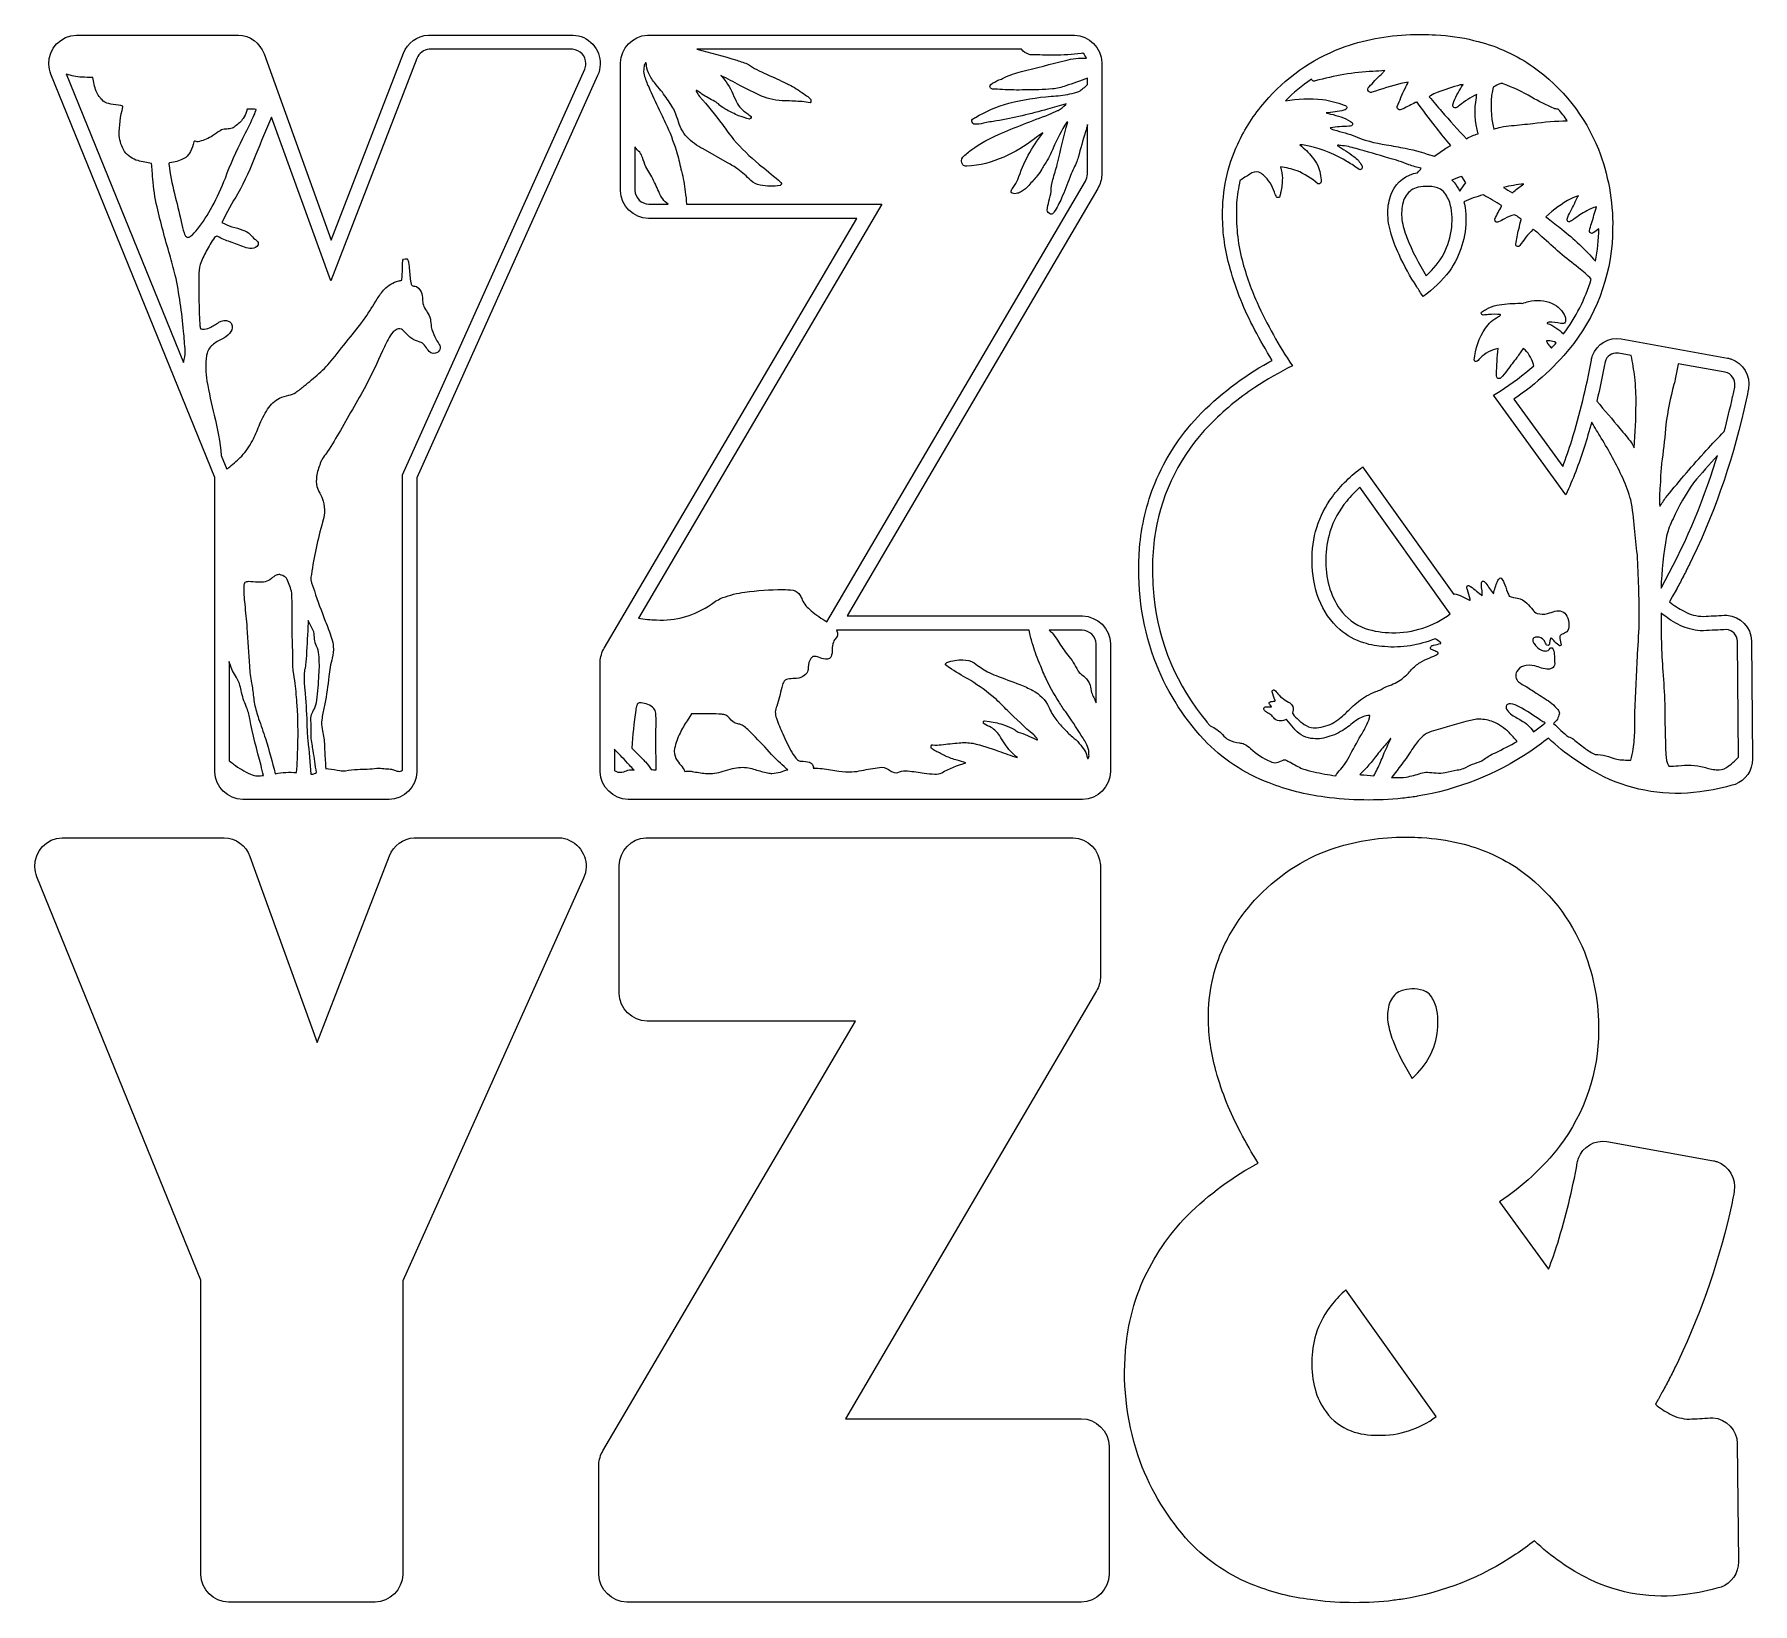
# Model space of a CAD drawing. Extents: x 0 to 1147, y -1 to 1047.
import ezdxf

# ---------------------------------------------------------------- set-up
doc = ezdxf.new("R2010")
doc.units = 0
doc.header["$MEASUREMENT"] = 0
doc.layers.add('Layer 1', color=7, linetype='Continuous', lineweight=0)

msp = doc.modelspace()

# ---------------------------------------------------------------- linework, layer by layer
at = {"layer": 'Layer 1', "color": 1, "lineweight": 25, "true_color": 0xff0000}
for points, knots in [([(262.7, 1046.3), (255.2, 1045.9), (248.8, 1041.1), (246.1, 1034.2), (246.1, 1034.2), (197.9, 909.5), (197.9, 909.5), (197.9, 909.5), (153, 1033.8), (153, 1033.8), (150.4, 1041.1), (143.6, 1046), (135.9, 1046.3), (135.9, 1046.3), (27.8, 1046.3), (27.8, 1046.3), (17.3, 1046), (9.1, 1037.3), (9.4, 1026.8), (9.5, 1024.6), (9.9, 1022.3), (10.8, 1020.2), (10.8, 1020.2), (120.2, 751), (120.2, 751), (120.2, 751), (120.2, 554.5), (120.2, 554.5), (120.5, 544.4), (128.7, 536.3), (138.8, 536.1), (138.8, 536.1), (236.5, 536.1), (236.5, 536.1), (246.6, 536.4), (254.7, 544.4), (255, 554.5), (255, 554.5), (255, 750.7), (255, 750.7), (255, 750.7), (375.7, 1019.4), (375.7, 1019.4), (380.1, 1028.9), (375.9, 1040.2), (366.4, 1044.6), (364.2, 1045.6), (361.8, 1046.2), (359.3, 1046.3), (359.3, 1046.3), (263.2, 1046.3), (263.2, 1046.3), (263.2, 1046.3), (262.7, 1046.3), (262.7, 1046.3)], [0, 0, 0, 0, 1, 1, 1, 2, 2, 2, 3, 3, 3, 4, 4, 4, 5, 5, 5, 6, 6, 6, 7, 7, 7, 8, 8, 8, 9, 9, 9, 10, 10, 10, 11, 11, 11, 12, 12, 12, 13, 13, 13, 14, 14, 14, 15, 15, 15, 16, 16, 16, 17, 17, 17, 18, 18, 18, 18]), ([(408.9, 1046.3), (399, 1045.7), (391.2, 1037.6), (391, 1027.7), (391, 1027.7), (391, 942.4), (391, 942.4), (391.3, 932.2), (399.5, 924.1), (409.7, 923.9), (409.7, 923.9), (548.7, 923.9), (548.7, 923.9), (548.7, 923.9), (380.1, 637.2), (380.1, 637.2), (378.5, 634.4), (377.6, 631.2), (377.4, 628), (377.4, 628), (377.4, 554.5), (377.4, 554.5), (377.8, 544.4), (386, 536.3), (396.1, 536.1), (396.1, 536.1), (699.5, 536.1), (699.5, 536.1), (709.7, 536.4), (717.9, 544.6), (718.1, 554.8), (718.1, 554.8), (718.1, 640), (718.1, 640), (717.8, 650.2), (709.5, 658.3), (699.4, 658.6), (699.4, 658.6), (542.2, 658.6), (542.2, 658.6), (542.2, 658.6), (709.6, 944), (709.6, 944), (711.2, 946.7), (712.1, 949.7), (712.2, 952.8), (712.2, 952.8), (712.2, 1028), (712.2, 1028), (711.9, 1037.9), (704, 1045.9), (694, 1046.3), (694, 1046.3), (409.4, 1046.3), (409.4, 1046.3), (409.4, 1046.3), (408.9, 1046.3), (408.9, 1046.3)], [0, 0, 0, 0, 1, 1, 1, 2, 2, 2, 3, 3, 3, 4, 4, 4, 5, 5, 5, 6, 6, 6, 7, 7, 7, 8, 8, 8, 9, 9, 9, 10, 10, 10, 11, 11, 11, 12, 12, 12, 13, 13, 13, 14, 14, 14, 15, 15, 15, 16, 16, 16, 17, 17, 17, 18, 18, 18, 19, 19, 19, 19]), ([(918.3, 1046.6), (902.4, 1046.1), (886.8, 1043.1), (871.9, 1037.6), (852.2, 1030.1), (834.8, 1017.7), (821.1, 1001.6), (813.8, 993.1), (807.7, 983.7), (803, 973.6), (796.1, 958.6), (792.7, 942.3), (792.9, 925.9), (792.9, 914), (794.6, 902.2), (797.9, 890.8), (797.9, 890.8), (798, 890.2), (798, 890.2), (802, 876.2), (807.4, 862.6), (814.3, 849.7), (817.9, 842.7), (821.9, 835.9), (826, 829.2), (826, 829.2), (823.8, 827.9), (823.8, 827.9), (823.8, 827.9), (823.7, 827.9), (823.7, 827.9), (806.2, 818.2), (790.2, 805.9), (776.3, 791.4), (764.2, 778.6), (754.6, 763.7), (747.8, 747.4), (742.1, 733.5), (738.7, 718.8), (737.5, 703.9), (735.4, 678.8), (738.7, 653.6), (747.3, 629.9), (754.7, 610), (765.9, 591.7), (780.3, 576.1), (792.5, 563.3), (807.4, 553.4), (823.9, 547.1), (835.9, 542.5), (848.4, 539.3), (861.1, 537.7), (878.4, 535.4), (895.8, 535.1), (913.1, 536.9), (916.2, 537.2), (919.3, 537.7), (922.4, 538.1), (922.4, 538.1), (922.8, 538.2), (922.8, 538.2), (949.7, 542.6), (975.4, 552.8), (998, 568), (1002.3, 570.9), (1006.4, 573.9), (1010.5, 577), (1021.5, 566.6), (1034, 557.9), (1047.5, 551.2), (1067.4, 541.7), (1089.6, 538.2), (1111.4, 541.2), (1119.4, 542.2), (1127.4, 543.9), (1135.1, 546.2), (1142.1, 548.8), (1146.7, 555.5), (1146.7, 563), (1146.7, 563), (1145.9, 641.9), (1145.9, 641.9), (1145.7, 651), (1138.7, 658.4), (1129.6, 659.1), (1129, 659.1), (1128.4, 659.1), (1127.7, 659.1), (1123.1, 658.8), (1118.5, 658.5), (1113.9, 658.3), (1109.4, 658.3), (1104.9, 659.5), (1101, 661.7), (1097.5, 663.5), (1094.2, 665.6), (1091.3, 668.1), (1091.3, 668.1), (1093.1, 671.4), (1093.1, 671.4), (1093.1, 671.4), (1093.3, 671.7), (1093.3, 671.7), (1093.3, 671.7), (1095.6, 675.9), (1095.6, 675.9), (1095.6, 675.9), (1095.7, 676.1), (1095.7, 676.1), (1097.2, 678.8), (1098.7, 681.6), (1100.1, 684.3), (1100.1, 684.3), (1100.2, 684.5), (1100.2, 684.5), (1101.7, 687.3), (1103.1, 690.2), (1104.5, 693), (1104.5, 693), (1104.6, 693.2), (1104.6, 693.2), (1104.6, 693.2), (1106.6, 697.3), (1106.6, 697.3), (1106.6, 697.3), (1106.7, 697.4), (1106.7, 697.4), (1122.7, 731.1), (1134.7, 766.4), (1142.4, 802.8), (1143, 805.3), (1143.5, 807.9), (1144, 810.4), (1145.4, 818.9), (1140.4, 827.3), (1132.2, 830.1), (1131.5, 830.4), (1130.7, 830.6), (1130, 830.7), (1130, 830.7), (1058.9, 843.5), (1058.9, 843.5), (1050.7, 844.9), (1042.7, 840.2), (1039.9, 832.4), (1039.6, 831.4), (1039.3, 830.4), (1039.1, 829.4), (1035.8, 811.3), (1031.4, 793.3), (1026, 775.7), (1024.2, 769.8), (1022.1, 764), (1020, 758.3), (1020, 758.3), (987.3, 803.3), (987.3, 803.3), (1002.5, 813.4), (1016.1, 826), (1027.3, 840.4), (1044.1, 862.6), (1053.3, 889.7), (1053.3, 917.6), (1053.6, 935.5), (1050.3, 953.4), (1043.8, 970.1), (1034.9, 992.2), (1019.8, 1011.3), (1000.3, 1025.1), (989.2, 1032.9), (976.7, 1038.6), (963.6, 1042), (955.4, 1044.2), (947, 1045.6), (938.6, 1046.2), (938.6, 1046.2), (935.1, 1046.4), (935.1, 1046.4), (935.1, 1046.4), (934.8, 1046.4), (934.8, 1046.4), (929.3, 1046.7), (923.8, 1046.8), (918.3, 1046.6)], [0, 0, 0, 0, 1, 1, 1, 2, 2, 2, 3, 3, 3, 4, 4, 4, 5, 5, 5, 6, 6, 6, 7, 7, 7, 8, 8, 8, 9, 9, 9, 10, 10, 10, 11, 11, 11, 12, 12, 12, 13, 13, 13, 14, 14, 14, 15, 15, 15, 16, 16, 16, 17, 17, 17, 18, 18, 18, 19, 19, 19, 20, 20, 20, 21, 21, 21, 22, 22, 22, 23, 23, 23, 24, 24, 24, 25, 25, 25, 26, 26, 26, 27, 27, 27, 28, 28, 28, 29, 29, 29, 30, 30, 30, 31, 31, 31, 32, 32, 32, 33, 33, 33, 34, 34, 34, 35, 35, 35, 36, 36, 36, 37, 37, 37, 38, 38, 38, 39, 39, 39, 40, 40, 40, 41, 41, 41, 42, 42, 42, 43, 43, 43, 44, 44, 44, 45, 45, 45, 46, 46, 46, 47, 47, 47, 48, 48, 48, 49, 49, 49, 50, 50, 50, 51, 51, 51, 52, 52, 52, 53, 53, 53, 54, 54, 54, 55, 55, 55, 56, 56, 56, 57, 57, 57, 58, 58, 58, 59, 59, 59, 60, 60, 60, 61, 61, 61, 61]), ([(358.9, 1036.8), (364, 1036.5), (367.9, 1032.3), (367.9, 1027.3), (367.9, 1026), (367.6, 1024.6), (367.1, 1023.5), (367.1, 1023.5), (245.5, 752.7), (245.5, 752.7), (245.5, 752.7), (245.5, 555.6), (245.5, 555.6), (244.6, 555), (243.6, 554.7), (242.5, 554.9), (241.7, 555.1), (240.9, 555.3), (240.1, 555.7), (239.2, 556), (238.3, 556.3), (237.4, 556.4), (235.9, 556.5), (234.5, 556.6), (233.1, 556.7), (231.5, 556.9), (229.9, 557), (228.3, 556.9), (224.1, 556.5), (219.8, 556.3), (215.5, 556.2), (212.8, 556.1), (210.1, 555.8), (207.4, 555.3), (206.2, 555.2), (204.9, 555.2), (203.7, 555.4), (201.2, 555.8), (198.6, 556.2), (196.1, 556.6), (195.5, 556.7), (194.8, 556.7), (194.2, 556.6), (194.1, 558.5), (194, 560.3), (193.9, 562.2), (193.6, 565.9), (193.4, 569.7), (193.3, 573.4), (193.2, 576.7), (192.6, 580), (191.8, 583.2), (191.3, 585.2), (191.3, 587.2), (191.6, 589.3), (191.9, 592.2), (192.4, 595.1), (193.1, 597.9), (193.3, 598.6), (193.5, 599.2), (193.5, 599.9), (194.8, 605.9), (195.7, 612), (196.2, 618.2), (196.7, 622.4), (197.5, 626.5), (198.6, 630.5), (199.3, 633), (199.5, 635.5), (199.2, 638.1), (199.1, 640), (198.7, 641.9), (198.1, 643.7), (196.9, 647.6), (195.5, 651.4), (193.9, 655.1), (191.3, 661.8), (188.9, 668.5), (186.6, 675.3), (185.7, 677.7), (184.9, 680.1), (184.2, 682.6), (184.2, 683.8), (184.4, 685), (184.6, 686.2), (186.4, 698.1), (188.9, 709.8), (192.1, 721.3), (192.7, 723.3), (193.2, 725.4), (193.3, 727.5), (193.5, 730.1), (193.2, 732.7), (192.6, 735.3), (192, 737.1), (191.2, 738.9), (190.2, 740.6), (189.4, 741.9), (188.7, 743.4), (188.3, 745), (187.8, 747.2), (187.8, 749.4), (188.1, 751.6), (188.6, 754.6), (189.4, 757.6), (190.6, 760.4), (190.8, 761.2), (191.1, 761.9), (191.5, 762.6), (192.3, 764), (193.2, 765.4), (194.2, 766.6), (197.3, 771.1), (200.2, 775.8), (202.9, 780.5), (209, 791), (215, 801.6), (220.9, 812.3), (224.9, 819.9), (228.7, 827.7), (232.2, 835.6), (233.7, 839), (235.3, 842.4), (237.2, 845.6), (238.3, 847.5), (239.9, 849), (241.9, 850), (243.1, 850.5), (244.5, 850.3), (245.5, 849.5), (246.5, 848.7), (247.3, 847.9), (248.1, 846.9), (249.4, 845.2), (251.1, 843.9), (253, 842.9), (254.6, 842.2), (256.2, 841.6), (257.9, 841.1), (259.1, 840.5), (260.1, 839.6), (260.8, 838.4), (261.6, 837.3), (262.4, 836.2), (263.2, 835.1), (264.7, 833.7), (267, 833.4), (268.8, 834.4), (269.5, 835), (270.1, 835.7), (270.4, 836.5), (270.7, 837.6), (270.5, 838.8), (269.9, 839.8), (268.9, 841.4), (267.9, 843.1), (267, 844.8), (266, 847), (265.2, 849.3), (264.7, 851.6), (264.5, 853.3), (264.3, 855), (264.1, 856.7), (263.6, 858.4), (262.9, 859.9), (262, 861.4), (261.2, 862.6), (260.4, 863.8), (259.7, 865.1), (259.2, 866.4), (258.9, 867.7), (258.9, 869), (258.8, 870.5), (258.7, 872), (258.4, 873.5), (257.8, 875.4), (256.5, 877.2), (254.9, 878.4), (254.3, 878.7), (253.6, 878.8), (252.9, 878.8), (252.1, 878.7), (251.4, 879.3), (251.2, 880.1), (250.8, 881.5), (250.6, 882.9), (250.5, 884.4), (250.3, 887.7), (249.9, 891), (249.5, 894.4), (249.4, 895.2), (249.2, 895.9), (248.8, 896.6), (248.8, 896.6), (248.7, 896.8), (248.7, 896.8), (248.6, 896.9), (248.4, 896.9), (248.2, 896.9), (247.5, 897), (246.8, 896.9), (246.2, 896.7), (245.8, 896.4), (245.6, 896), (245.6, 895.5), (245.4, 893.8), (245.3, 892.1), (245.4, 890.3), (245.4, 887.9), (245.3, 885.5), (245.1, 883.1), (245.1, 883), (245, 882.8), (244.9, 882.7), (244.2, 882.5), (243.6, 882.3), (242.9, 882.2), (239.2, 881.3), (235.9, 879.4), (233.4, 876.7), (231.6, 874.7), (230, 872.5), (228.6, 870.2), (226, 865.9), (223.3, 861.7), (220.6, 857.6), (217.4, 853.2), (214.1, 849), (210.7, 844.9), (206.8, 840), (202.8, 835.1), (199, 830.2), (196.1, 826.6), (193, 823.4), (189.6, 820.4), (186.4, 817.5), (183.2, 814.8), (179.8, 812.2), (178, 810.6), (176.2, 809.2), (174.2, 807.8), (172.8, 806.8), (171.2, 806.2), (169.5, 805.9), (167.4, 805.4), (165.4, 804.8), (163.4, 803.9), (160.1, 802.3), (157.4, 799.8), (155.4, 796.7), (153.2, 793.1), (151.3, 789.3), (149.7, 785.4), (148.4, 782.1), (146.9, 778.8), (145.3, 775.5), (143.3, 771.8), (140.9, 768.4), (138.1, 765.3), (135.6, 762.8), (132.9, 760.4), (130.1, 758.1), (129.4, 757.6), (128.8, 757.1), (128.2, 756.5), (128.2, 756.5), (124.5, 765.6), (124.5, 765.6), (123.6, 774.7), (122, 783.7), (119.8, 792.5), (117.9, 800.1), (116.2, 807.7), (114.9, 815.4), (114, 821), (113.9, 826.8), (114.7, 832.4), (114.7, 832.4), (115, 834.1), (115, 834.1), (115.7, 836.5), (117.2, 838.6), (119.3, 840), (121.4, 841.6), (123.7, 843), (126.2, 844), (128.1, 845), (129.7, 846.6), (130.9, 848.4), (131.8, 850), (131.9, 851.9), (131.4, 853.6), (131.1, 854.3), (130.5, 854.9), (129.7, 855.2), (127.5, 856.2), (124.9, 856), (122.9, 854.6), (120.9, 853.2), (118.8, 852), (116.6, 850.9), (115.1, 850.3), (113.5, 850), (111.9, 850), (111.5, 850.1), (111.1, 850.2), (110.7, 850.3), (110.7, 850.3), (110.6, 850.4), (110.6, 850.4), (110.4, 851.2), (110.2, 852), (110.2, 852.8), (109.6, 863.7), (109.4, 874.6), (109.5, 885.6), (109.5, 888.1), (109.8, 890.7), (110.4, 893.2), (111.5, 896.2), (112.9, 899.1), (114.5, 902), (116.1, 905.2), (117.9, 908.2), (120, 911.1), (120.4, 911.6), (120.9, 911.9), (121.5, 912), (121.7, 912), (121.9, 912), (122.1, 911.9), (124.7, 910.4), (127.5, 909.2), (130.5, 908.3), (133.7, 907.2), (136.8, 906), (140, 904.8), (141.6, 904.2), (143.2, 903.9), (144.9, 903.8), (146.6, 903.8), (148.2, 904.8), (149, 906.3), (149.3, 907.3), (149, 908.3), (148.3, 909), (147.9, 909.4), (147.4, 909.8), (146.9, 910.1), (145.7, 911.1), (144.7, 912.1), (143.7, 913.3), (142.4, 914.6), (140.7, 915.6), (138.9, 916.2), (136.5, 917.1), (134, 917.8), (131.6, 918.4), (129.2, 919.1), (127, 920.1), (124.8, 921.3), (128.2, 927.8), (131.8, 934.2), (135.5, 940.6), (140.1, 948.9), (144.2, 957.6), (147.6, 966.5), (150.9, 975), (154.4, 983.3), (158.1, 991.6), (158.1, 991.6), (197.6, 882.2), (197.6, 882.2), (197.6, 882.2), (255, 1030.7), (255, 1030.7), (256.3, 1034.2), (259.6, 1036.6), (263.3, 1036.8), (263.3, 1036.8), (358.9, 1036.8), (358.9, 1036.8)], [0, 0, 0, 0, 1, 1, 1, 2, 2, 2, 3, 3, 3, 4, 4, 4, 5, 5, 5, 6, 6, 6, 7, 7, 7, 8, 8, 8, 9, 9, 9, 10, 10, 10, 11, 11, 11, 12, 12, 12, 13, 13, 13, 14, 14, 14, 15, 15, 15, 16, 16, 16, 17, 17, 17, 18, 18, 18, 19, 19, 19, 20, 20, 20, 21, 21, 21, 22, 22, 22, 23, 23, 23, 24, 24, 24, 25, 25, 25, 26, 26, 26, 27, 27, 27, 28, 28, 28, 29, 29, 29, 30, 30, 30, 31, 31, 31, 32, 32, 32, 33, 33, 33, 34, 34, 34, 35, 35, 35, 36, 36, 36, 37, 37, 37, 38, 38, 38, 39, 39, 39, 40, 40, 40, 41, 41, 41, 42, 42, 42, 43, 43, 43, 44, 44, 44, 45, 45, 45, 46, 46, 46, 47, 47, 47, 48, 48, 48, 49, 49, 49, 50, 50, 50, 51, 51, 51, 52, 52, 52, 53, 53, 53, 54, 54, 54, 55, 55, 55, 56, 56, 56, 57, 57, 57, 58, 58, 58, 59, 59, 59, 60, 60, 60, 61, 61, 61, 62, 62, 62, 63, 63, 63, 64, 64, 64, 65, 65, 65, 66, 66, 66, 67, 67, 67, 68, 68, 68, 69, 69, 69, 70, 70, 70, 71, 71, 71, 72, 72, 72, 73, 73, 73, 74, 74, 74, 75, 75, 75, 76, 76, 76, 77, 77, 77, 78, 78, 78, 79, 79, 79, 80, 80, 80, 81, 81, 81, 82, 82, 82, 83, 83, 83, 84, 84, 84, 85, 85, 85, 86, 86, 86, 87, 87, 87, 88, 88, 88, 89, 89, 89, 90, 90, 90, 91, 91, 91, 92, 92, 92, 93, 93, 93, 94, 94, 94, 95, 95, 95, 96, 96, 96, 97, 97, 97, 98, 98, 98, 99, 99, 99, 100, 100, 100, 101, 101, 101, 102, 102, 102, 103, 103, 103, 104, 104, 104, 105, 105, 105, 106, 106, 106, 107, 107, 107, 108, 108, 108, 109, 109, 109, 110, 110, 110, 111, 111, 111, 112, 112, 112, 113, 113, 113, 114, 114, 114, 115, 115, 115, 116, 116, 116, 117, 117, 117, 118, 118, 118, 119, 119, 119, 120, 120, 120, 121, 121, 121, 122, 122, 122, 123, 123, 123, 124, 124, 124, 125, 125, 125, 126, 126, 126, 127, 127, 127, 127]), ([(658.7, 1036.8), (660, 1035.2), (661.8, 1034), (663.8, 1033.3), (664.2, 1033.2), (664.6, 1033.2), (665.1, 1033.2), (670.2, 1033), (675.3, 1032.9), (680.4, 1032.8), (686.5, 1032.9), (692.6, 1033.3), (698.6, 1034), (698.6, 1034), (699.7, 1034.3), (699.7, 1034.3), (700.7, 1033.3), (701.5, 1032.2), (702, 1030.9), (697.3, 1031.1), (692.6, 1030.6), (688, 1029.4), (678.3, 1026.9), (668.3, 1024.4), (658.6, 1021.9), (654.6, 1020.9), (650.6, 1019.5), (646.9, 1017.8), (645.8, 1017.2), (644.8, 1016.7), (643.6, 1016.4), (641.7, 1015.5), (639.8, 1014.5), (638.1, 1013.3), (637.5, 1012.6), (637.5, 1011.7), (638, 1011), (638.3, 1010.7), (638.7, 1010.4), (639.2, 1010.3), (641.5, 1010.2), (643.7, 1010.1), (646, 1009.9), (651, 1009.6), (656, 1009.6), (660.9, 1009.7), (667.1, 1009.7), (673.2, 1009.9), (679.3, 1010.4), (682.3, 1010.7), (685.3, 1011.4), (688.2, 1012.4), (693.1, 1014), (697.9, 1015.8), (702.7, 1017.6), (702.7, 1017.6), (702.7, 1013.3), (702.7, 1013.3), (700.9, 1011.5), (699, 1010), (697, 1008.6), (695, 1007.9), (693, 1007.3), (691, 1007), (686.8, 1006.2), (682.6, 1005.7), (678.4, 1005.5), (668.9, 1004.7), (659.5, 1003.2), (650.2, 1000.9), (642.4, 998.8), (634.8, 995.5), (627.9, 991.3), (626.9, 991), (626.1, 990.4), (625.5, 989.6), (625.5, 988.6), (625.9, 987.7), (626.6, 987), (626.8, 986.9), (627, 986.8), (627.3, 986.8), (629.3, 986.7), (631.3, 986.9), (633.2, 987.5), (636.1, 988.1), (639, 988.6), (641.9, 989), (653.5, 991), (664.8, 993.6), (676.1, 996.9), (676.1, 996.9), (688.4, 1000.4), (688.4, 1000.4), (688.4, 1000.2), (688.4, 1000), (688.2, 999.9), (686.7, 998.3), (685, 997), (683.1, 996), (683.1, 996), (682.8, 996), (682.8, 996), (680.9, 995.1), (678.9, 994.1), (677, 993.2), (665.7, 989.1), (654.4, 984.7), (643.3, 980), (637, 977.2), (631.1, 973.9), (625.5, 969.9), (623.4, 968.4), (621.4, 966.7), (619.5, 964.9), (618.4, 963.4), (618.3, 961.4), (619.4, 959.8), (620.1, 959.1), (621.1, 958.6), (622.2, 958.7), (630.7, 959.3), (639, 961.3), (646.8, 964.9), (654.1, 968), (661.1, 972.1), (667.4, 977.1), (669.2, 978.5), (671, 979.8), (672.9, 981.1), (672.9, 981.1), (673, 981.1), (673, 981.1), (673, 981.1), (673, 981), (673, 981), (673, 981), (673, 980.8), (673, 980.8), (665.5, 971.6), (659.8, 961.1), (656.3, 949.8), (655.4, 948), (654.3, 946.3), (653, 944.6), (652.5, 943.8), (652, 943), (651.7, 942.1), (651.6, 941.5), (651.9, 940.9), (652.5, 940.7), (653.7, 940.3), (654.9, 940.3), (656.1, 940.7), (657, 940.9), (657.8, 941.3), (658.6, 941.8), (660.5, 943), (662.2, 944.4), (663.6, 946), (665.5, 948.1), (667.3, 950.2), (669.2, 952.3), (670.3, 953.8), (671.4, 955.3), (672.3, 956.8), (673.5, 959), (674.7, 961), (676.1, 963.1), (677.5, 965.6), (678.7, 968.1), (679.7, 970.8), (682.4, 976.8), (685.4, 982.6), (688.9, 988.2), (689, 988.3), (689.2, 988.3), (689.4, 988.2), (689.4, 988.2), (689.5, 988.1), (689.5, 988.1), (687, 978.7), (684.7, 969.3), (682.5, 959.9), (681.6, 956.5), (680.6, 953.2), (679.6, 949.8), (678.9, 947.3), (678.5, 944.6), (678.4, 942), (678.1, 939.8), (677.7, 937.6), (677, 935.4), (676.5, 933.5), (676.1, 931.5), (675.7, 929.5), (676, 928.2), (676.9, 927.2), (678.1, 926.7), (678.4, 926.7), (678.7, 926.7), (679, 926.7), (679.5, 927.1), (680, 927.6), (680.3, 928.1), (682.3, 931.1), (684, 934.2), (685.4, 937.4), (687.3, 942), (689.2, 946.7), (690.9, 951.3), (692.2, 954.6), (693.7, 957.8), (695.2, 960.9), (695.7, 962.1), (696.1, 963.4), (696.5, 964.7), (698, 970.4), (699.7, 976.1), (701.4, 981.7), (701.9, 983.3), (702.3, 985), (702.7, 986.6), (702.7, 986.6), (702.7, 953.5), (702.7, 953.5), (702.7, 951.9), (702.2, 950.3), (701.4, 948.9), (701.4, 948.9), (528.8, 654.7), (528.8, 654.7), (525.1, 656.8), (521.5, 659.3), (518.2, 662.1), (515.7, 664.1), (513.6, 666.6), (512.2, 669.4), (511.9, 670.4), (511.5, 671.4), (510.9, 672.3), (510, 674.1), (508.2, 675.3), (506.2, 675.7), (503.9, 676.1), (501.6, 676.3), (499.3, 676.2), (490.8, 676.2), (482.3, 675.6), (473.9, 674.5), (468.9, 673.8), (464, 672.5), (459.2, 670.8), (456.6, 669.7), (454, 668.3), (451.7, 666.5), (446.2, 662.8), (440.2, 659.9), (433.8, 658), (427.7, 656.3), (421.3, 655.6), (415, 655.9), (411, 656.1), (406.9, 656.4), (402.9, 657.1), (402.9, 657.1), (565.4, 933.5), (565.4, 933.5), (565.4, 933.5), (435, 933.5), (435, 933.5), (434.9, 936.3), (434.6, 939.1), (434.2, 941.8), (433.7, 946.4), (432.9, 950.9), (431.7, 955.4), (430.8, 959.3), (429.9, 963.2), (428.9, 967.1), (427, 973.3), (424.8, 979.3), (422.1, 985.2), (420.5, 989), (418.7, 992.8), (416.7, 996.5), (414.3, 1001.5), (412, 1006.6), (409.8, 1011.8), (408.5, 1014.3), (407.5, 1017), (406.7, 1019.7), (406.4, 1021.3), (406.3, 1022.9), (406.6, 1024.4), (406.6, 1025.6), (407, 1026.7), (407.6, 1027.7), (407.8, 1027.8), (408, 1027.9), (408.2, 1027.8), (408.3, 1027.1), (408.4, 1026.4), (408.4, 1025.7), (408.6, 1023.6), (409.3, 1021.6), (410.3, 1019.7), (411.6, 1017.3), (413.1, 1015), (414.9, 1013), (416.3, 1011.3), (417.6, 1009.7), (419, 1008.1), (421.1, 1005.1), (423.2, 1002), (425.3, 998.9), (427, 996.1), (428.3, 993.1), (429.2, 989.9), (430.3, 985.6), (432.4, 981.6), (435.3, 978.3), (438.5, 975.1), (442.1, 972.3), (446.1, 970.3), (446.1, 970.3), (462.4, 961.1), (462.4, 961.1), (464.8, 959.8), (467.1, 958.3), (469.4, 956.8), (472.3, 954.5), (475.2, 952), (477.9, 949.3), (479.7, 947.7), (481.9, 946.7), (484.2, 946.2), (488.5, 945.1), (493.1, 945.1), (497.5, 946), (497.9, 946.1), (498.2, 946.4), (498.4, 946.8), (498.4, 946.9), (498.4, 947), (498.4, 947.2), (497.9, 948), (497.2, 948.8), (496.4, 949.4), (492.2, 953.1), (487.8, 956.8), (483.3, 960.2), (477.3, 965.2), (471.7, 970.7), (466.5, 976.7), (463.9, 979.9), (461.4, 983.2), (459, 986.6), (454.1, 993.1), (449.1, 999.3), (443.8, 1005.4), (442.9, 1006.5), (442.1, 1007.7), (441.5, 1009), (441.5, 1009), (441.5, 1009.2), (441.5, 1009.2), (441.5, 1009.2), (441.6, 1009.3), (441.6, 1009.3), (441.9, 1009.3), (442.3, 1009.2), (442.5, 1008.9), (443.5, 1008.3), (444.4, 1007.6), (445.3, 1006.9), (448.1, 1005.2), (451, 1003.5), (453.9, 1002), (455.1, 1001.4), (456.1, 1000.6), (457, 999.6), (458.5, 998.4), (460.2, 997.3), (462, 996.4), (464.5, 994.9), (467.1, 993.7), (469.8, 992.5), (472.2, 991.7), (474.7, 990.9), (477.2, 990.1), (477.7, 990.3), (478.1, 990.7), (478.1, 991.2), (478.1, 991.5), (478.1, 991.7), (478.1, 992), (476.2, 993.5), (474.4, 994.9), (472.4, 996.3), (471.1, 997.4), (469.9, 998.9), (469.1, 1000.5), (467.9, 1002.6), (466.9, 1004.8), (466, 1007.1), (464, 1011.5), (461.3, 1015.7), (458, 1019.3), (462.3, 1017.2), (466.5, 1015), (470.7, 1012.7), (475.4, 1010.1), (480.2, 1007.8), (485.2, 1005.6), (487.6, 1004.6), (490, 1003.9), (492.6, 1003.3), (495.4, 1002.8), (498.2, 1002.5), (501.1, 1002.4), (504.8, 1002.3), (508.5, 1002.1), (512.3, 1001.9), (514, 1001.7), (515.8, 1001.4), (517.5, 1001), (517.5, 1001), (517.7, 1001.1), (517.7, 1001.1), (518.1, 1001.8), (518.2, 1002.6), (518, 1003.3), (517.9, 1003.5), (517.8, 1003.7), (517.7, 1003.8), (516.7, 1004.8), (515.5, 1005.7), (514.3, 1006.4), (511.2, 1008.7), (508, 1010.8), (504.6, 1012.7), (503.7, 1013.2), (502.7, 1013.7), (501.7, 1014), (499.5, 1015.1), (497.4, 1016.2), (495.3, 1017.2), (490.7, 1019.1), (486.3, 1021.1), (481.9, 1023.3), (480, 1024.3), (478.2, 1025.4), (476.5, 1026.6), (473.9, 1027.8), (471.3, 1028.7), (468.6, 1029.5), (459.8, 1032.2), (450.9, 1034.7), (441.9, 1036.8), (441.9, 1036.8), (658.7, 1036.8), (658.7, 1036.8)], [0, 0, 0, 0, 1, 1, 1, 2, 2, 2, 3, 3, 3, 4, 4, 4, 5, 5, 5, 6, 6, 6, 7, 7, 7, 8, 8, 8, 9, 9, 9, 10, 10, 10, 11, 11, 11, 12, 12, 12, 13, 13, 13, 14, 14, 14, 15, 15, 15, 16, 16, 16, 17, 17, 17, 18, 18, 18, 19, 19, 19, 20, 20, 20, 21, 21, 21, 22, 22, 22, 23, 23, 23, 24, 24, 24, 25, 25, 25, 26, 26, 26, 27, 27, 27, 28, 28, 28, 29, 29, 29, 30, 30, 30, 31, 31, 31, 32, 32, 32, 33, 33, 33, 34, 34, 34, 35, 35, 35, 36, 36, 36, 37, 37, 37, 38, 38, 38, 39, 39, 39, 40, 40, 40, 41, 41, 41, 42, 42, 42, 43, 43, 43, 44, 44, 44, 45, 45, 45, 46, 46, 46, 47, 47, 47, 48, 48, 48, 49, 49, 49, 50, 50, 50, 51, 51, 51, 52, 52, 52, 53, 53, 53, 54, 54, 54, 55, 55, 55, 56, 56, 56, 57, 57, 57, 58, 58, 58, 59, 59, 59, 60, 60, 60, 61, 61, 61, 62, 62, 62, 63, 63, 63, 64, 64, 64, 65, 65, 65, 66, 66, 66, 67, 67, 67, 68, 68, 68, 69, 69, 69, 70, 70, 70, 71, 71, 71, 72, 72, 72, 73, 73, 73, 74, 74, 74, 75, 75, 75, 76, 76, 76, 77, 77, 77, 78, 78, 78, 79, 79, 79, 80, 80, 80, 81, 81, 81, 82, 82, 82, 83, 83, 83, 84, 84, 84, 85, 85, 85, 86, 86, 86, 87, 87, 87, 88, 88, 88, 89, 89, 89, 90, 90, 90, 91, 91, 91, 92, 92, 92, 93, 93, 93, 94, 94, 94, 95, 95, 95, 96, 96, 96, 97, 97, 97, 98, 98, 98, 99, 99, 99, 100, 100, 100, 101, 101, 101, 102, 102, 102, 103, 103, 103, 104, 104, 104, 105, 105, 105, 106, 106, 106, 107, 107, 107, 108, 108, 108, 109, 109, 109, 110, 110, 110, 111, 111, 111, 112, 112, 112, 113, 113, 113, 114, 114, 114, 115, 115, 115, 116, 116, 116, 117, 117, 117, 118, 118, 118, 119, 119, 119, 120, 120, 120, 121, 121, 121, 122, 122, 122, 123, 123, 123, 124, 124, 124, 125, 125, 125, 126, 126, 126, 127, 127, 127, 128, 128, 128, 129, 129, 129, 130, 130, 130, 131, 131, 131, 132, 132, 132, 133, 133, 133, 134, 134, 134, 135, 135, 135, 136, 136, 136, 137, 137, 137, 138, 138, 138, 139, 139, 139, 140, 140, 140, 141, 141, 141, 142, 142, 142, 143, 143, 143, 144, 144, 144, 145, 145, 145, 146, 146, 146, 147, 147, 147, 148, 148, 148, 149, 149, 149, 150, 150, 150, 151, 151, 151, 152, 152, 152, 153, 153, 153, 154, 154, 154, 154]), ([(898.7, 1020.1), (895.9, 1017.4), (893.3, 1014.6), (890.7, 1011.7), (890.7, 1011.7), (890.2, 1011), (890.2, 1011), (889.7, 1010.1), (889.9, 1009), (890.7, 1008.4), (891.2, 1008), (892, 1007.9), (892.6, 1008.1), (899, 1010.4), (905.5, 1012.3), (912, 1014), (913.6, 1014.3), (915.2, 1014.6), (916.8, 1014.9), (916.8, 1014.9), (916.8, 1014.8), (916.8, 1014.8), (916.1, 1013.4), (915.4, 1012.1), (914.7, 1010.7), (912.8, 1006.7), (911.1, 1002.7), (909.5, 998.6), (909.3, 997.6), (909.8, 996.8), (910.7, 996.5), (911.6, 996.3), (912.6, 996.6), (913.4, 997.1), (916.1, 998.5), (918.8, 999.8), (921.5, 1001.2), (921.9, 1001.3), (922.2, 1001.5), (922.6, 1001.6), (922.6, 1001.6), (922.7, 1001.6), (922.7, 1001.6), (922.7, 1001.6), (922.7, 1001.5), (922.7, 1001.5), (926.6, 996.1), (930.7, 990.8), (934.8, 985.6), (937.8, 981.7), (940.8, 977.8), (944, 974.1), (944, 974.1), (945.2, 972.5), (945.2, 972.5), (944.1, 972), (943, 971.5), (942, 970.8), (939.4, 969.1), (936.8, 967.3), (934.4, 965.4), (928, 967.5), (921.5, 969.3), (914.9, 970.8), (910.6, 971.5), (906.4, 972.3), (902.2, 973.1), (894.6, 974.1), (887.1, 976.2), (880, 979.3), (877.6, 980.1), (875.3, 980.9), (872.8, 981.5), (870.4, 982.2), (867.9, 982.9), (865.4, 983.7), (865.2, 983.8), (864.9, 984), (864.8, 984.2), (864.9, 984.3), (864.9, 984.3), (865, 984.4), (869, 985), (873.1, 985.3), (877.2, 985.4), (877.8, 985.5), (878.4, 985.6), (879, 985.8), (879.6, 986.2), (879.8, 986.9), (879.6, 987.6), (879.3, 988.1), (878.9, 988.5), (878.4, 988.7), (874.2, 991), (869.7, 992.6), (865, 993.6), (865, 993.6), (862, 994.3), (862, 994.3), (866, 994.8), (869.9, 995.4), (873.9, 996.1), (874.4, 996.3), (874.9, 996.5), (875.3, 996.8), (875.9, 997.3), (876, 998.1), (875.6, 998.7), (875.2, 999.1), (874.6, 999.4), (874.1, 999.6), (869.4, 1001.3), (864.6, 1002.6), (859.7, 1003.4), (851.4, 1004.1), (843, 1003.8), (834.8, 1002.5), (840.1, 1007.8), (845.9, 1012.6), (852.2, 1016.8), (852.5, 1016.2), (853.1, 1015.8), (853.7, 1015.6), (854.1, 1015.5), (854.5, 1015.6), (854.8, 1015.7), (867.4, 1019.2), (880.3, 1021.4), (893.3, 1022.1), (895.9, 1022.2), (898.6, 1022.4), (901.2, 1022.7), (901.2, 1022.7), (898.7, 1020.1), (898.7, 1020.1)], [0, 0, 0, 0, 1, 1, 1, 2, 2, 2, 3, 3, 3, 4, 4, 4, 5, 5, 5, 6, 6, 6, 7, 7, 7, 8, 8, 8, 9, 9, 9, 10, 10, 10, 11, 11, 11, 12, 12, 12, 13, 13, 13, 14, 14, 14, 15, 15, 15, 16, 16, 16, 17, 17, 17, 18, 18, 18, 19, 19, 19, 20, 20, 20, 21, 21, 21, 22, 22, 22, 23, 23, 23, 24, 24, 24, 25, 25, 25, 26, 26, 26, 27, 27, 27, 28, 28, 28, 29, 29, 29, 30, 30, 30, 31, 31, 31, 32, 32, 32, 33, 33, 33, 34, 34, 34, 35, 35, 35, 36, 36, 36, 37, 37, 37, 38, 38, 38, 39, 39, 39, 40, 40, 40, 41, 41, 41, 42, 42, 42, 43, 43, 43, 44, 44, 44, 45, 45, 45, 45]), ([(21.2, 1020.3), (24.4, 1019), (27.8, 1018.3), (31.3, 1018.2), (33.8, 1018.1), (36.3, 1018), (38.8, 1018), (39.2, 1014.9), (39.9, 1011.9), (41, 1008.9), (42, 1006.4), (43.6, 1004.2), (45.6, 1002.3), (47.1, 1001.2), (48.8, 1000.5), (50.7, 1000.3), (52.9, 999.9), (55.2, 999.6), (57.5, 999.4), (57.9, 999.3), (58.3, 999.1), (58.7, 998.9), (58.8, 998.8), (58.8, 998.6), (58.8, 998.4), (57.1, 992.2), (56.3, 985.7), (56.4, 979.2), (56.7, 975.5), (57.9, 971.9), (59.9, 968.7), (62, 965.6), (65.2, 963.4), (68.9, 962.5), (71.8, 961.7), (74.9, 961.1), (77.9, 960.6), (78.3, 957.2), (78.6, 953.8), (78.7, 950.3), (79.2, 944), (80.2, 937.8), (81.6, 931.6), (84.1, 920.9), (86.9, 910.2), (90.1, 899.7), (91.4, 895.2), (92.6, 890.7), (93.8, 886.1), (96.4, 873.7), (98.2, 861.2), (99.3, 848.6), (99.7, 844.2), (100.1, 839.8), (100.4, 835.4), (100.3, 832.8), (99.9, 830.3), (99.3, 827.8), (99.3, 827.8), (21, 1020.4), (21, 1020.4), (21, 1020.4), (21.2, 1020.3), (21.2, 1020.3)], [0, 0, 0, 0, 1, 1, 1, 2, 2, 2, 3, 3, 3, 4, 4, 4, 5, 5, 5, 6, 6, 6, 7, 7, 7, 8, 8, 8, 9, 9, 9, 10, 10, 10, 11, 11, 11, 12, 12, 12, 13, 13, 13, 14, 14, 14, 15, 15, 15, 16, 16, 16, 17, 17, 17, 18, 18, 18, 19, 19, 19, 20, 20, 20, 21, 21, 21, 21]), ([(952.5, 1011.8), (950.2, 1008.3), (948.3, 1004.5), (946.8, 1000.5), (946.7, 1000), (946.6, 999.5), (946.6, 999), (946.9, 998.1), (947.7, 997.6), (948.6, 997.7), (949.5, 998.1), (950.3, 998.6), (951, 999.3), (954.5, 1002.2), (958.4, 1004.7), (962.6, 1006.7), (962.5, 1006), (962.4, 1005.3), (962.3, 1004.7), (960.9, 996.5), (961.3, 988.2), (963.5, 980.3), (960.8, 979.8), (958.1, 978.7), (955.8, 977.1), (950, 983), (944.5, 989.2), (939.1, 995.5), (936.3, 998.6), (933.6, 1001.8), (930.9, 1005.1), (931.1, 1005.4), (931.4, 1005.7), (931.7, 1005.8), (933.1, 1006.7), (934.6, 1007.4), (936.1, 1007.9), (941.2, 1009.9), (946.4, 1011.6), (951.6, 1013), (952.2, 1013.1), (952.9, 1013.2), (953.5, 1013.3), (953.5, 1013.3), (952.5, 1011.8), (952.5, 1011.8)], [0, 0, 0, 0, 1, 1, 1, 2, 2, 2, 3, 3, 3, 4, 4, 4, 5, 5, 5, 6, 6, 6, 7, 7, 7, 8, 8, 8, 9, 9, 9, 10, 10, 10, 11, 11, 11, 12, 12, 12, 13, 13, 13, 14, 14, 14, 15, 15, 15, 15]), ([(979.5, 1014), (979.8, 1014), (980, 1013.9), (980.3, 1013.8), (986.8, 1011.3), (993.1, 1008.3), (999.2, 1004.9), (1004, 1002), (1009.1, 999.5), (1014.2, 997.3), (1015, 997), (1015.8, 996.9), (1016.6, 996.9), (1016.6, 996.9), (1017, 996.9), (1017, 996.9), (1019.1, 994.4), (1021.1, 991.8), (1023, 989.1), (1015.4, 989), (1007.7, 988.4), (1000.1, 987.3), (995.3, 986.8), (990.6, 986.3), (985.8, 985.9), (983.4, 985.7), (981, 985.4), (978.7, 984.9), (977.1, 984.5), (975.5, 984), (973.9, 983.5), (971.9, 991.9), (971.5, 1000.6), (973, 1009.1), (973, 1009.1), (973.5, 1011.5), (973.5, 1011.5), (975.2, 1012.5), (976.9, 1013.3), (978.7, 1014), (979, 1014), (979.3, 1014), (979.5, 1014)], [0, 0, 0, 0, 1, 1, 1, 2, 2, 2, 3, 3, 3, 4, 4, 4, 5, 5, 5, 6, 6, 6, 7, 7, 7, 8, 8, 8, 9, 9, 9, 10, 10, 10, 11, 11, 11, 12, 12, 12, 13, 13, 13, 14, 14, 14, 14]), ([(145.7, 996.9), (146.3, 996.9), (147, 996.9), (147.7, 996.7), (147.7, 996.5), (147.7, 996.2), (147.6, 996), (147.1, 994.4), (146.5, 992.9), (145.8, 991.5), (143.6, 986.8), (141.2, 982.1), (138.8, 977.5), (134.5, 968.8), (130.6, 960), (127.2, 950.9), (124.6, 944.4), (121.7, 938), (118.4, 931.8), (115.5, 926.5), (112.2, 921.5), (108.6, 916.7), (107.2, 915), (105.6, 913.4), (103.9, 912), (103.3, 911.6), (102.6, 911.3), (102, 911.3), (101.3, 911.5), (100.7, 912), (100.4, 912.6), (100.1, 913.1), (99.8, 913.7), (99.7, 914.3), (98.9, 916.7), (98.3, 919.2), (97.8, 921.8), (96.3, 928.1), (94.8, 934.4), (93.2, 940.6), (91.6, 947.1), (90.4, 953.6), (89.5, 960.1), (89.5, 960.1), (89.5, 960.7), (89.5, 960.7), (89.7, 960.9), (89.9, 961), (90.2, 961), (93.3, 961.4), (96.3, 962.4), (99.1, 963.8), (99.1, 963.8), (100.8, 964.7), (100.8, 964.7), (102.1, 965.8), (103.2, 967.1), (104, 968.7), (105, 970.6), (105.7, 972.8), (106.1, 975), (106.1, 975), (106.3, 975.3), (106.3, 975.3), (106.5, 975.4), (106.8, 975.5), (107, 975.4), (107.9, 975.1), (108.9, 975), (109.9, 975.3), (113, 976.1), (116, 977.4), (118.7, 979.1), (120.4, 980.3), (122.1, 981.4), (123.7, 982.5), (124.8, 983.2), (126, 983.6), (127.2, 983.5), (128.4, 983.6), (129.7, 983.7), (130.9, 983.9), (131.9, 984.2), (132.9, 984.7), (133.7, 985.4), (135.8, 986.9), (137.6, 988.6), (139.1, 990.6), (140.2, 992), (140.9, 993.6), (141.3, 995.3), (141.3, 995.3), (141.7, 996.9), (141.7, 996.9), (141.7, 996.9), (145.7, 996.9), (145.7, 996.9)], [0, 0, 0, 0, 1, 1, 1, 2, 2, 2, 3, 3, 3, 4, 4, 4, 5, 5, 5, 6, 6, 6, 7, 7, 7, 8, 8, 8, 9, 9, 9, 10, 10, 10, 11, 11, 11, 12, 12, 12, 13, 13, 13, 14, 14, 14, 15, 15, 15, 16, 16, 16, 17, 17, 17, 18, 18, 18, 19, 19, 19, 20, 20, 20, 21, 21, 21, 22, 22, 22, 23, 23, 23, 24, 24, 24, 25, 25, 25, 26, 26, 26, 27, 27, 27, 28, 28, 28, 29, 29, 29, 30, 30, 30, 31, 31, 31, 32, 32, 32, 32]), ([(400.7, 971.4), (401.7, 970.3), (402.7, 969.2), (403.8, 968.1), (404.7, 967.1), (405.3, 965.9), (405.6, 964.5), (406.3, 962.4), (407, 960.4), (408, 958.4), (408, 958.4), (411.9, 951.7), (411.9, 951.7), (413.5, 948.4), (415.1, 945.1), (416.5, 941.8), (417.2, 940.1), (418.1, 938.5), (419.2, 937), (420.2, 935.6), (421.4, 934.4), (422.8, 933.5), (422.8, 933.5), (409.9, 933.5), (409.9, 933.5), (404.8, 933.6), (400.7, 937.6), (400.6, 942.7), (400.6, 942.7), (400.6, 971.6), (400.6, 971.6), (400.6, 971.6), (400.7, 971.4), (400.7, 971.4)], [0, 0, 0, 0, 1, 1, 1, 2, 2, 2, 3, 3, 3, 4, 4, 4, 5, 5, 5, 6, 6, 6, 7, 7, 7, 8, 8, 8, 9, 9, 9, 10, 10, 10, 11, 11, 11, 11]), ([(845.3, 973.1), (846, 973.1), (846.7, 973), (847.4, 972.8), (856.5, 971.2), (865.3, 968), (873.4, 963.4), (876.1, 961.9), (878.7, 960.3), (881.2, 958.5), (881.2, 958.5), (884.1, 956.6), (884.1, 956.6), (884.7, 956.2), (885.5, 956.5), (885.9, 957.1), (886.3, 957.7), (886.2, 958.6), (885.8, 959.2), (884.5, 961.6), (882.8, 963.6), (880.6, 965.2), (877.1, 967.9), (873.3, 970.4), (869.4, 972.6), (869.4, 972.6), (869.4, 972.7), (869.4, 972.7), (869.4, 972.7), (869.4, 972.7), (869.4, 972.7), (870.2, 972.8), (870.9, 972.7), (871.6, 972.6), (875.2, 972.3), (878.6, 971.6), (882, 970.5), (889.3, 968.5), (896.6, 966.4), (903.8, 964.2), (908.4, 963), (912.9, 961.5), (917.3, 959.8), (920, 958.8), (922.7, 958), (925.5, 957.5), (924.8, 956.4), (924, 955.4), (923.1, 954.4), (915.6, 953.3), (909.2, 948.5), (906.1, 941.6), (904.4, 937.8), (903.4, 933.7), (903.3, 929.6), (903, 924.8), (903.6, 920.1), (904.9, 915.5), (906.3, 910.1), (908.2, 904.8), (910.7, 899.8), (914.1, 892.3), (918.1, 885.1), (922.6, 878.3), (923.9, 876.1), (925.3, 874), (926.7, 871.9), (933.5, 876.5), (939.4, 882.2), (944.3, 888.8), (951.8, 899.2), (955.6, 911.8), (955.3, 924.6), (955.2, 927.6), (954.9, 930.6), (954.4, 933.5), (954.4, 933.5), (954, 935), (954, 935), (958.1, 936.9), (962.4, 938.4), (966.8, 939.6), (966.9, 939.6), (967.1, 939.6), (967.2, 939.5), (971.2, 937.3), (975.2, 934.9), (979.1, 932.5), (979.2, 932.4), (979.2, 932.2), (979.2, 932.1), (977.6, 929.3), (976, 926.4), (974.6, 923.5), (974.4, 922.6), (975, 921.7), (975.8, 921.4), (976.3, 921.3), (976.8, 921.3), (977.2, 921.6), (978.5, 922.2), (979.8, 922.9), (981.1, 923.7), (983.2, 924.8), (985.4, 925.7), (987.6, 926.4), (988.4, 926.1), (989.1, 925.7), (989.7, 925.2), (990.5, 924.6), (991.4, 924), (992.2, 923.4), (992.2, 923.4), (992.2, 923.3), (992.2, 923.3), (991.7, 921.1), (991.2, 918.9), (990.6, 916.7), (989.8, 913.4), (989.1, 910.1), (988.6, 906.7), (988.6, 906), (989, 905.3), (989.8, 905.1), (990.4, 905), (991, 905.3), (991.3, 905.8), (993.9, 909.6), (996.8, 913.2), (1000, 916.5), (1000, 916.5), (1000.2, 916.6), (1000.2, 916.6), (1000.2, 916.6), (1000.3, 916.6), (1000.3, 916.6), (1002.4, 915.1), (1004.3, 913.4), (1006.1, 911.7), (1010.1, 908.2), (1014.1, 904.6), (1018, 900.9), (1022.1, 897.5), (1026.3, 894.2), (1030.6, 891), (1033.6, 888.7), (1036.4, 886.1), (1039, 883.4), (1035, 870.2), (1028.7, 857.8), (1020.4, 846.8), (1017.4, 850), (1013.7, 852.4), (1009.6, 853.9), (1009.5, 854), (1009.5, 854.2), (1009.5, 854.3), (1009.8, 854.5), (1010.2, 854.6), (1010.6, 854.6), (1013.3, 854.8), (1016, 854.5), (1018.7, 853.8), (1019.5, 853.6), (1020.4, 853.7), (1021.2, 854.1), (1021.6, 854.3), (1021.8, 854.8), (1021.8, 855.2), (1022, 856.2), (1021.9, 857.3), (1021.5, 858.2), (1020, 862.3), (1016.9, 865.6), (1012.9, 867.2), (1007.9, 869.4), (1002.4, 869.8), (997.2, 868.5), (995.8, 868.1), (994.4, 867.7), (993, 867.2), (992, 867.3), (991, 867.3), (989.9, 867.3), (985.2, 867.2), (980.5, 866.8), (975.9, 866), (973.5, 865.4), (971.2, 864.5), (969, 863.3), (968.1, 862.9), (967.2, 862.4), (966.4, 861.9), (965.9, 861.6), (965.6, 861.2), (965.5, 860.7), (965.6, 860), (966.1, 859.4), (966.8, 859.4), (968.1, 859.5), (969.3, 859.6), (970.5, 859.8), (973.1, 860), (975.7, 860), (978.3, 859.7), (978.3, 859.7), (978.4, 859.6), (978.4, 859.6), (978.4, 859.5), (978.4, 859.5), (978.4, 859.4), (978.1, 858.9), (977.6, 858.6), (977.1, 858.4), (973.6, 856.6), (970.6, 853.9), (968.4, 850.6), (964, 844.3), (961.4, 836.9), (960.9, 829.3), (960.9, 829.3), (961, 829.1), (961, 829.1), (961.3, 828.5), (962.1, 828.3), (962.7, 828.6), (962.7, 828.6), (962.9, 828.7), (962.9, 828.7), (963.6, 829.3), (964.3, 830), (964.9, 830.7), (968.1, 834), (972.3, 836.2), (976.8, 837.1), (976.3, 831.4), (976, 825.6), (975.7, 819.8), (975.7, 819.2), (975.7, 818.5), (975.9, 817.9), (976.3, 817.3), (977, 816.9), (977.7, 817), (978, 817), (978.4, 817.2), (978.6, 817.5), (980.2, 819.1), (981.7, 820.9), (983, 822.8), (985.1, 825.6), (987.2, 828.3), (989.4, 831.1), (990.8, 833.1), (992.2, 835.1), (993.6, 837.2), (994, 836.9), (994.4, 836.6), (994.8, 836.2), (997.7, 833.3), (999.7, 829.6), (1000.6, 825.6), (993.6, 819.4), (986.1, 813.7), (978.2, 808.7), (978.2, 808.7), (973.8, 805.9), (973.8, 805.9), (973.8, 805.9), (1022, 739.5), (1022, 739.5), (1026.8, 749.7), (1030.9, 760.2), (1034.2, 771), (1036, 776.6), (1037.7, 782.3), (1039.3, 788), (1039.3, 788), (1039.5, 787.7), (1039.5, 787.7), (1041.5, 784.2), (1043.6, 780.7), (1045.7, 777.3), (1051, 768.7), (1055.8, 759.8), (1060, 750.7), (1062.2, 745.9), (1064, 741), (1065.4, 736), (1066.6, 729.8), (1067.4, 723.5), (1067.9, 717.2), (1068.5, 711.3), (1069.1, 705.4), (1069.8, 699.4), (1070.5, 685.1), (1071, 670.8), (1071.1, 656.5), (1070.9, 648.8), (1070.5, 641.1), (1069.9, 633.4), (1069.3, 620.7), (1068.8, 608), (1068.2, 595.3), (1068.1, 590.9), (1068.1, 586.6), (1068.1, 582.2), (1068, 578), (1067.6, 573.8), (1067.1, 569.7), (1066.6, 567.2), (1066.1, 564.8), (1065.4, 562.4), (1062.2, 562.3), (1059.1, 562.5), (1056, 562.9), (1053.6, 563.8), (1051.2, 564.5), (1048.8, 565.2), (1046.4, 565.8), (1044.1, 566.2), (1041.7, 566.2), (1039.2, 567.3), (1036.8, 568.7), (1034.7, 570.3), (1032.1, 572.3), (1029.6, 574.3), (1027.1, 576.3), (1026.2, 577), (1025.1, 577.6), (1023.9, 577.8), (1020.4, 580.7), (1017.1, 583.7), (1013.9, 586.8), (1014.5, 587.3), (1015.1, 587.9), (1015.6, 588.5), (1016, 588.9), (1016.2, 589.3), (1016.4, 589.8), (1016.9, 590.9), (1017.4, 592), (1017.7, 593.1), (1017.7, 593.3), (1017.8, 593.5), (1017.8, 593.7), (1017.6, 594.5), (1017.3, 595.4), (1016.7, 596.1), (1015.5, 597.5), (1014.1, 598.9), (1012.6, 600.1), (1009.7, 602.5), (1006.5, 604.6), (1003.2, 606.5), (1000.7, 608.2), (998.2, 609.8), (995.6, 611.4), (993.8, 612.3), (992.1, 613.4), (990.5, 614.6), (988.5, 616.3), (988.1, 619.2), (989.3, 621.5), (990.3, 623.2), (991.9, 624.5), (993.8, 625.1), (996.2, 625.8), (998.8, 625.8), (1001.3, 625.2), (1002.8, 624.8), (1004.3, 624.3), (1005.8, 623.8), (1007.3, 623.2), (1009, 623), (1010.6, 623.1), (1011.4, 623.1), (1012.2, 623.3), (1012.9, 623.7), (1013.9, 624.4), (1014.5, 625.4), (1014.6, 626.6), (1014.6, 628.8), (1014.5, 631), (1014.2, 633.2), (1014.2, 634.4), (1013.9, 635.6), (1013.4, 636.7), (1013.2, 637.3), (1012.6, 637.5), (1012.1, 637.3), (1011.7, 637.2), (1011.4, 636.9), (1011.2, 636.5), (1010.9, 636.1), (1010.6, 635.7), (1010.2, 635.5), (1009.2, 635.1), (1008.2, 635.1), (1007.2, 635.4), (1005.3, 635.8), (1003.6, 636.9), (1002.3, 638.4), (1001.6, 639.1), (1001, 639.9), (1000.5, 640.7), (1000.1, 641.4), (1000, 642.2), (1000, 642.9), (1000.2, 643.8), (1001, 644.4), (1001.9, 644.4), (1003.5, 644.7), (1005.2, 644.3), (1006.5, 643.4), (1007.2, 642.8), (1007.7, 642.1), (1008, 641.3), (1008.4, 640.7), (1008.7, 640), (1009.1, 639.4), (1009.1, 639.4), (1009.4, 639.1), (1009.4, 639.1), (1009.9, 638.9), (1010.4, 638.9), (1010.9, 639.3), (1011.1, 640), (1011.2, 640.7), (1011.3, 641.4), (1011.3, 642.3), (1011.6, 643.1), (1012.1, 643.9), (1012.7, 643.4), (1013.4, 642.8), (1014, 642.1), (1015, 640.9), (1016.2, 639.9), (1017.4, 639), (1017.6, 638.9), (1017.8, 638.8), (1017.9, 638.7), (1017.9, 638.7), (1018.1, 638.7), (1018.1, 638.7), (1018.4, 638.8), (1018.7, 638.9), (1018.9, 639.2), (1018.9, 639.2), (1019, 639.4), (1019, 639.4), (1019, 639.7), (1019, 640), (1018.8, 640.2), (1018.4, 641.7), (1018.1, 643.2), (1018, 644.7), (1018, 644.8), (1018, 645), (1018.1, 645.2), (1018.4, 645.8), (1019, 646.2), (1019.7, 646.4), (1020.7, 646.7), (1021.7, 647.3), (1022.6, 648), (1023.7, 649.2), (1024.3, 650.8), (1024.1, 652.4), (1024.1, 654.5), (1023.7, 656.6), (1022.8, 658.5), (1021.3, 661.4), (1017.9, 662.8), (1014.8, 661.8), (1013.2, 661.2), (1011.5, 660.7), (1009.8, 660.2), (1007.5, 659.6), (1005.1, 659.6), (1002.9, 660.3), (1001.7, 660.8), (1000.6, 661.6), (1000, 662.7), (998.7, 664.2), (997.4, 665.7), (996.1, 667.1), (994.4, 668.9), (992.2, 670), (989.8, 670.4), (987.9, 670.8), (986.1, 671.2), (984.2, 671.7), (983.9, 672.6), (983.5, 673.6), (983.1, 674.5), (982.3, 676.7), (981.6, 678.8), (980.7, 680.9), (980.3, 681.9), (979.8, 682.8), (979.2, 683.6), (979.2, 683.6), (979, 683.9), (979, 683.9), (978.7, 684.1), (978.3, 684.1), (978, 683.9), (977.3, 683.3), (976.7, 682.5), (976.4, 681.6), (975.3, 679), (974.4, 676.2), (973.7, 673.4), (972, 675.7), (970.3, 678.1), (968.6, 680.4), (968.2, 681), (967.7, 681.5), (967.1, 681.8), (966.9, 681.9), (966.7, 681.9), (966.5, 681.9), (966.1, 681.7), (965.8, 681.3), (965.8, 680.8), (965.6, 679.4), (965.6, 677.9), (965.9, 676.5), (966.2, 675.1), (966.3, 673.6), (966.2, 672.1), (966.2, 672.1), (966.2, 672), (966.2, 672), (963.7, 674.2), (961.1, 676.3), (958.5, 678.3), (958.1, 678.6), (957.6, 678.9), (957.1, 679), (957.1, 679), (956.9, 679), (956.9, 679), (956.5, 679), (956.2, 678.7), (956.1, 678.4), (956, 677.6), (956, 676.8), (956.3, 676), (956.9, 674), (957.5, 672), (958.1, 669.9), (958.2, 669.7), (958.2, 669.5), (958.2, 669.2), (958, 669.2), (957.9, 669.2), (957.8, 669.2), (956.5, 669.7), (955.3, 670.3), (954.1, 671), (952.4, 671.9), (950.7, 672.6), (948.9, 673.2), (948.4, 673.4), (947.8, 673.4), (947.4, 673.1), (947.3, 673), (947.2, 672.9), (947.2, 672.9), (947.2, 672.9), (886.4, 758.1), (886.4, 758.1), (886.4, 758.1), (886.4, 758), (886.4, 758), (878.7, 752.5), (871.9, 745.8), (866.2, 738.2), (857, 725.7), (852.3, 710.5), (852.6, 695), (852.6, 686.4), (854.2, 677.8), (857.2, 669.7), (860.2, 661.9), (865, 655), (871.3, 649.4), (875.9, 645.4), (881.4, 642.4), (887.2, 640.6), (891.7, 639.2), (896.4, 638.3), (901, 638.1), (912.5, 637.1), (924.1, 639), (934.8, 643.4), (936, 642.6), (937.2, 641.8), (938.4, 640.9), (938.5, 640.8), (938.6, 640.7), (938.7, 640.5), (938.7, 640.5), (938.7, 640.5), (938.7, 640.5), (938.6, 640.4), (938.5, 640.3), (938.5, 640.3), (936.9, 639.8), (935.3, 639.4), (933.8, 639.1), (933.1, 638.9), (932.6, 638.7), (932.1, 638.3), (931.6, 637.8), (931.6, 637), (932, 636.5), (932.6, 636.1), (933.3, 635.7), (934, 635.5), (934.9, 635.2), (935.8, 634.8), (936.5, 634.2), (936.7, 634.1), (936.8, 634), (936.9, 633.8), (936.9, 633.8), (936.9, 633.7), (936.9, 633.7), (936.8, 633.5), (936.7, 633.3), (936.6, 633.2), (934.9, 632.2), (933.1, 631.4), (931.3, 630.7), (929, 629.9), (926.8, 628.8), (924.7, 627.6), (922.6, 626.2), (920.6, 624.5), (918.9, 622.6), (917.2, 620.7), (915.4, 618.9), (913.5, 617.3), (910.8, 615.1), (907.7, 613.4), (904.4, 612.2), (902.4, 611.5), (900.5, 610.6), (898.7, 609.6), (897.6, 609), (896.4, 608.5), (895.2, 608.1), (893.1, 607.2), (891, 606.3), (888.9, 605.2), (885.3, 603), (881.9, 600.4), (878.9, 597.4), (876.7, 595.2), (874.4, 593.1), (872.1, 591), (869.1, 588.4), (865.6, 586.4), (861.9, 585.2), (859.8, 584.6), (857.6, 584.1), (855.5, 583.9), (853.1, 583.7), (850.7, 584.2), (848.7, 585.4), (846.8, 586.4), (845.1, 587.8), (843.6, 589.3), (842.2, 590.4), (841, 591.6), (840, 593), (840, 593), (839.5, 593.7), (839.5, 593.7), (840.1, 595.1), (840.2, 596.7), (839.8, 598.2), (839.4, 599.1), (838.7, 599.9), (837.9, 600.5), (836.5, 601.3), (835.1, 602.2), (833.8, 603.1), (832.2, 604), (830.8, 605.2), (829.8, 606.7), (829.2, 607.6), (828.4, 608.4), (827.6, 609), (827.6, 609), (827.2, 609.2), (827.2, 609.2), (827.2, 609.2), (826.9, 609.2), (826.9, 609.2), (826.7, 609.1), (826.5, 609), (826.3, 608.9), (826.1, 608.8), (826, 608.5), (826, 608.2), (826, 608.2), (826, 608), (826, 608), (826.6, 606.1), (827.3, 604.1), (827.9, 602.2), (827.9, 602.2), (827.9, 602), (827.9, 602), (827.9, 602), (827.8, 601.8), (827.8, 601.8), (827.8, 601.8), (827.7, 601.7), (827.7, 601.7), (827.7, 601.7), (827.5, 601.7), (827.5, 601.7), (826.7, 601.6), (825.9, 601.6), (825.1, 601.4), (825.1, 601.4), (824.9, 601.3), (824.9, 601.3), (824.6, 601.2), (824.3, 601), (824.1, 600.8), (824, 600.7), (824, 600.6), (824, 600.4), (824, 600.4), (824, 600.2), (824, 600.2), (824.3, 599.5), (824.8, 598.8), (825.3, 598.3), (825.4, 598.2), (825.4, 598.1), (825.5, 598.1), (825.5, 598.1), (825.5, 597.9), (825.5, 597.9), (824.4, 598), (823.3, 598.1), (822.1, 598), (821.7, 598), (821.3, 597.8), (820.9, 597.6), (820.8, 597.4), (820.6, 597.2), (820.5, 597), (820.3, 596.8), (820.3, 596.5), (820.4, 596.3), (821, 595.3), (821.9, 594.4), (823, 593.9), (823.9, 593.4), (824.8, 592.8), (825.7, 592.1), (826.3, 591.4), (826.9, 590.7), (827.5, 590), (828.8, 589), (830.3, 588.5), (832, 588.5), (833, 588.6), (834, 588.9), (834.9, 589.3), (835.1, 589.4), (835.4, 589.4), (835.6, 589.4), (835.7, 589.3), (835.8, 589.3), (835.9, 589.2), (837.3, 587.4), (838.8, 585.6), (840.3, 583.9), (843.1, 580.1), (847.3, 577.6), (851.9, 576.9), (855.7, 576.3), (859.5, 576.6), (863.1, 577.8), (867.1, 578.9), (870.9, 580.7), (874.4, 583), (877.2, 585.1), (879.9, 587.2), (882.7, 589.3), (885.1, 591), (888, 592), (891, 592.2), (891.1, 592.1), (891.1, 592.1), (891.2, 592.1), (890.9, 590), (890.2, 588.1), (889.3, 586.2), (888, 583.7), (886.7, 581.2), (885.2, 578.8), (882.5, 574.1), (879.9, 569.3), (877.4, 564.5), (876.3, 562.5), (875.1, 560.5), (873.7, 558.6), (872.4, 557.1), (871.1, 555.5), (869.8, 554), (869.2, 553.3), (868.8, 552.6), (868.4, 551.9), (863.5, 552.6), (858.6, 553.5), (853.8, 554.5), (851.3, 555.1), (848.7, 555.8), (846.2, 556.6), (843.5, 557.9), (840.8, 559.3), (838.2, 560.9), (837.1, 561.5), (836, 562), (834.9, 562.5), (834.6, 562.6), (834.3, 562.7), (834, 562.6), (833.8, 562.6), (833.5, 562.5), (833.3, 562.4), (831.9, 561.6), (830.4, 561), (828.9, 560.7), (827.5, 560.5), (826.1, 560.8), (824.8, 561.4), (819.9, 563.5), (815.4, 566.5), (811.6, 570.2), (810.3, 571.3), (808.8, 572.3), (807.3, 573.1), (806.3, 573.5), (805.2, 573.8), (804.2, 573.8), (801.7, 574), (799.2, 574.8), (797, 575.9), (795.4, 576.8), (794, 578), (792.8, 579.5), (790.6, 581.9), (787.8, 583.9), (784.7, 585.2), (784.7, 585.2), (784.5, 585.4), (784.5, 585.4), (784.5, 585.4), (782.4, 587.8), (782.4, 587.8), (782.4, 587.8), (782.3, 588), (782.3, 588), (762.4, 611.7), (750.1, 640.8), (747.1, 671.5), (745.5, 686), (745.8, 700.5), (748.1, 714.9), (752.6, 741.7), (765.2, 766.6), (784.2, 786), (793.3, 795.5), (803.5, 803.9), (814.5, 811.1), (822.5, 816.4), (830.9, 821.3), (839.5, 825.5), (830.5, 838.9), (822.5, 853.1), (815.9, 867.8), (811.5, 877.6), (808, 887.8), (805.4, 898.2), (802.6, 910), (801.6, 922.2), (802.3, 934.4), (802.7, 939.4), (803.4, 944.3), (804.5, 949.2), (806.7, 950.7), (808.9, 952.1), (811.1, 953.4), (812.8, 954.8), (815, 955.3), (817.2, 954.8), (818.3, 954.3), (819.3, 953.6), (820.3, 952.7), (823.6, 949.7), (826.1, 945.8), (827.5, 941.4), (827.9, 940.3), (828.4, 939.2), (829, 938.2), (829.5, 937.8), (830.3, 937.7), (830.8, 938.2), (831, 938.4), (831.1, 938.6), (831.2, 938.9), (831.5, 939.8), (831.6, 940.7), (831.8, 941.6), (832.5, 944.6), (832.8, 947.7), (832.8, 950.7), (832.7, 953.3), (832.3, 955.8), (831.5, 958.3), (835.3, 957.9), (839, 957), (842.6, 955.8), (847.6, 953.6), (852.4, 950.7), (856.6, 947.1), (857.3, 946.8), (858.2, 947.1), (858.5, 947.8), (858.6, 947.9), (858.6, 948.1), (858.7, 948.2), (858.6, 952), (857.8, 955.8), (856.4, 959.3), (855.4, 961.3), (854.2, 963.2), (852.7, 964.9), (850.3, 967.9), (847.5, 970.6), (844.5, 973), (844.5, 973), (844.5, 973), (844.5, 973), (844.5, 973), (844.6, 973.1), (844.6, 973.1), (844.6, 973.1), (844.7, 973.1), (844.7, 973.1), (844.7, 973.1), (845.3, 973.1), (845.3, 973.1)], [0, 0, 0, 0, 1, 1, 1, 2, 2, 2, 3, 3, 3, 4, 4, 4, 5, 5, 5, 6, 6, 6, 7, 7, 7, 8, 8, 8, 9, 9, 9, 10, 10, 10, 11, 11, 11, 12, 12, 12, 13, 13, 13, 14, 14, 14, 15, 15, 15, 16, 16, 16, 17, 17, 17, 18, 18, 18, 19, 19, 19, 20, 20, 20, 21, 21, 21, 22, 22, 22, 23, 23, 23, 24, 24, 24, 25, 25, 25, 26, 26, 26, 27, 27, 27, 28, 28, 28, 29, 29, 29, 30, 30, 30, 31, 31, 31, 32, 32, 32, 33, 33, 33, 34, 34, 34, 35, 35, 35, 36, 36, 36, 37, 37, 37, 38, 38, 38, 39, 39, 39, 40, 40, 40, 41, 41, 41, 42, 42, 42, 43, 43, 43, 44, 44, 44, 45, 45, 45, 46, 46, 46, 47, 47, 47, 48, 48, 48, 49, 49, 49, 50, 50, 50, 51, 51, 51, 52, 52, 52, 53, 53, 53, 54, 54, 54, 55, 55, 55, 56, 56, 56, 57, 57, 57, 58, 58, 58, 59, 59, 59, 60, 60, 60, 61, 61, 61, 62, 62, 62, 63, 63, 63, 64, 64, 64, 65, 65, 65, 66, 66, 66, 67, 67, 67, 68, 68, 68, 69, 69, 69, 70, 70, 70, 71, 71, 71, 72, 72, 72, 73, 73, 73, 74, 74, 74, 75, 75, 75, 76, 76, 76, 77, 77, 77, 78, 78, 78, 79, 79, 79, 80, 80, 80, 81, 81, 81, 82, 82, 82, 83, 83, 83, 84, 84, 84, 85, 85, 85, 86, 86, 86, 87, 87, 87, 88, 88, 88, 89, 89, 89, 90, 90, 90, 91, 91, 91, 92, 92, 92, 93, 93, 93, 94, 94, 94, 95, 95, 95, 96, 96, 96, 97, 97, 97, 98, 98, 98, 99, 99, 99, 100, 100, 100, 101, 101, 101, 102, 102, 102, 103, 103, 103, 104, 104, 104, 105, 105, 105, 106, 106, 106, 107, 107, 107, 108, 108, 108, 109, 109, 109, 110, 110, 110, 111, 111, 111, 112, 112, 112, 113, 113, 113, 114, 114, 114, 115, 115, 115, 116, 116, 116, 117, 117, 117, 118, 118, 118, 119, 119, 119, 120, 120, 120, 121, 121, 121, 122, 122, 122, 123, 123, 123, 124, 124, 124, 125, 125, 125, 126, 126, 126, 127, 127, 127, 128, 128, 128, 129, 129, 129, 130, 130, 130, 131, 131, 131, 132, 132, 132, 133, 133, 133, 134, 134, 134, 135, 135, 135, 136, 136, 136, 137, 137, 137, 138, 138, 138, 139, 139, 139, 140, 140, 140, 141, 141, 141, 142, 142, 142, 143, 143, 143, 144, 144, 144, 145, 145, 145, 146, 146, 146, 147, 147, 147, 148, 148, 148, 149, 149, 149, 150, 150, 150, 151, 151, 151, 152, 152, 152, 153, 153, 153, 154, 154, 154, 155, 155, 155, 156, 156, 156, 157, 157, 157, 158, 158, 158, 159, 159, 159, 160, 160, 160, 161, 161, 161, 162, 162, 162, 163, 163, 163, 164, 164, 164, 165, 165, 165, 166, 166, 166, 167, 167, 167, 168, 168, 168, 169, 169, 169, 170, 170, 170, 171, 171, 171, 172, 172, 172, 173, 173, 173, 174, 174, 174, 175, 175, 175, 176, 176, 176, 177, 177, 177, 178, 178, 178, 179, 179, 179, 180, 180, 180, 181, 181, 181, 182, 182, 182, 183, 183, 183, 184, 184, 184, 185, 185, 185, 186, 186, 186, 187, 187, 187, 188, 188, 188, 189, 189, 189, 190, 190, 190, 191, 191, 191, 192, 192, 192, 193, 193, 193, 194, 194, 194, 195, 195, 195, 196, 196, 196, 197, 197, 197, 198, 198, 198, 199, 199, 199, 200, 200, 200, 201, 201, 201, 202, 202, 202, 203, 203, 203, 204, 204, 204, 205, 205, 205, 206, 206, 206, 207, 207, 207, 208, 208, 208, 209, 209, 209, 210, 210, 210, 211, 211, 211, 212, 212, 212, 213, 213, 213, 214, 214, 214, 215, 215, 215, 216, 216, 216, 217, 217, 217, 218, 218, 218, 219, 219, 219, 220, 220, 220, 221, 221, 221, 222, 222, 222, 223, 223, 223, 224, 224, 224, 225, 225, 225, 226, 226, 226, 227, 227, 227, 228, 228, 228, 229, 229, 229, 230, 230, 230, 231, 231, 231, 232, 232, 232, 233, 233, 233, 234, 234, 234, 235, 235, 235, 236, 236, 236, 237, 237, 237, 238, 238, 238, 239, 239, 239, 240, 240, 240, 241, 241, 241, 242, 242, 242, 243, 243, 243, 244, 244, 244, 245, 245, 245, 246, 246, 246, 247, 247, 247, 248, 248, 248, 249, 249, 249, 250, 250, 250, 251, 251, 251, 252, 252, 252, 253, 253, 253, 254, 254, 254, 255, 255, 255, 256, 256, 256, 257, 257, 257, 258, 258, 258, 259, 259, 259, 260, 260, 260, 261, 261, 261, 262, 262, 262, 263, 263, 263, 264, 264, 264, 265, 265, 265, 266, 266, 266, 267, 267, 267, 268, 268, 268, 269, 269, 269, 270, 270, 270, 271, 271, 271, 272, 272, 272, 273, 273, 273, 274, 274, 274, 275, 275, 275, 276, 276, 276, 277, 277, 277, 278, 278, 278, 279, 279, 279, 280, 280, 280, 281, 281, 281, 282, 282, 282, 283, 283, 283, 284, 284, 284, 285, 285, 285, 286, 286, 286, 287, 287, 287, 288, 288, 288, 289, 289, 289, 290, 290, 290, 291, 291, 291, 292, 292, 292, 293, 293, 293, 294, 294, 294, 295, 295, 295, 296, 296, 296, 297, 297, 297, 298, 298, 298, 299, 299, 299, 300, 300, 300, 301, 301, 301, 302, 302, 302, 303, 303, 303, 304, 304, 304, 305, 305, 305, 306, 306, 306, 307, 307, 307, 308, 308, 308, 309, 309, 309, 310, 310, 310, 311, 311, 311, 312, 312, 312, 313, 313, 313, 314, 314, 314, 315, 315, 315, 316, 316, 316, 317, 317, 317, 318, 318, 318, 319, 319, 319, 320, 320, 320, 321, 321, 321, 321]), ([(930.5, 945.3), (933.2, 945.3), (935.9, 944.7), (938.3, 943.5), (939.8, 942.6), (941, 941.3), (941.9, 939.8), (943.7, 937.2), (944.8, 934.2), (945.4, 931.1), (946, 928.3), (946.2, 925.4), (946.1, 922.4), (946, 910), (941.1, 898.1), (932.4, 889.2), (931.3, 888), (930.1, 886.8), (928.9, 885.7), (923.8, 893.7), (919.4, 902.2), (915.9, 911.1), (914.4, 915.1), (913.3, 919.1), (912.6, 923.3), (912.2, 927.1), (912.4, 931), (913.4, 934.7), (914.2, 937.9), (916.2, 940.8), (918.9, 942.8), (920.2, 943.7), (921.8, 944.4), (923.4, 944.7), (925.7, 945.2), (928.1, 945.4), (930.5, 945.3)], [0, 0, 0, 0, 1, 1, 1, 2, 2, 2, 3, 3, 3, 4, 4, 4, 5, 5, 5, 6, 6, 6, 7, 7, 7, 8, 8, 8, 9, 9, 9, 10, 10, 10, 11, 11, 11, 12, 12, 12, 12]), ([(955.3, 947.7), (953.9, 945.9), (952.6, 944), (951.3, 942.1), (950.3, 944.2), (949, 946.1), (947.6, 947.8), (947.1, 948.4), (946.5, 949), (945.9, 949.5), (948.2, 950.4), (950.4, 951.2), (952.6, 952), (952.6, 952), (955.3, 947.7), (955.3, 947.7)], [0, 0, 0, 0, 1, 1, 1, 2, 2, 2, 3, 3, 3, 4, 4, 4, 5, 5, 5, 5]), ([(993.9, 946.9), (991.7, 945.3), (989.5, 943.7), (987.4, 941.9), (987.2, 941.5), (986.8, 941.2), (986.4, 941), (984.4, 942.1), (982.4, 943.3), (980.5, 944.6), (984.9, 945.7), (989.4, 946.5), (993.9, 946.9), (993.9, 946.9), (993.9, 946.9), (993.9, 946.9)], [0, 0, 0, 0, 1, 1, 1, 2, 2, 2, 3, 3, 3, 4, 4, 4, 5, 5, 5, 5]), ([(1030.3, 938.9), (1028.6, 935.4), (1026.9, 932), (1025.1, 928.6), (1024.2, 926.9), (1023.5, 925.2), (1022.9, 923.4), (1022.7, 922.7), (1023.2, 921.9), (1024, 921.7), (1024.2, 921.7), (1024.3, 921.7), (1024.5, 921.7), (1025.5, 922.1), (1026.4, 922.6), (1027.2, 923.2), (1030, 925.4), (1032.9, 927.3), (1036, 929), (1038.1, 930.1), (1040.2, 931), (1042.4, 931.7), (1042.4, 931.7), (1042.5, 931.7), (1042.5, 931.7), (1042.5, 931.7), (1042.5, 931.6), (1042.5, 931.6), (1041.4, 927.9), (1040.3, 924.2), (1039.1, 920.6), (1038.6, 919), (1038.2, 917.4), (1037.8, 915.7), (1037.7, 914.9), (1038.2, 914.2), (1038.9, 914), (1039.4, 913.8), (1040, 914), (1040.4, 914.3), (1041.7, 915.1), (1042.9, 916), (1044, 917), (1044, 909.7), (1043.2, 902.5), (1041.9, 895.4), (1035, 903.1), (1027.5, 910.3), (1019.3, 916.7), (1016.3, 919.1), (1013.3, 921.5), (1010.2, 923.9), (1010.2, 923.9), (1008.8, 925.1), (1008.8, 925.1), (1013.8, 929.8), (1019.4, 933.8), (1025.4, 937.1), (1027, 937.8), (1028.7, 938.5), (1030.4, 939), (1030.4, 939), (1030.3, 938.9), (1030.3, 938.9)], [0, 0, 0, 0, 1, 1, 1, 2, 2, 2, 3, 3, 3, 4, 4, 4, 5, 5, 5, 6, 6, 6, 7, 7, 7, 8, 8, 8, 9, 9, 9, 10, 10, 10, 11, 11, 11, 12, 12, 12, 13, 13, 13, 14, 14, 14, 15, 15, 15, 16, 16, 16, 17, 17, 17, 18, 18, 18, 19, 19, 19, 20, 20, 20, 21, 21, 21, 21]), ([(1010.3, 842.3), (1011.7, 842.2), (1013.1, 841.9), (1014.4, 841.5), (1014.4, 841.5), (1015.7, 841), (1015.7, 841), (1014.6, 839.7), (1013.5, 838.5), (1012.4, 837.3), (1011.6, 838.1), (1010.9, 839), (1010.2, 840), (1009.7, 840.6), (1009.4, 841.4), (1009.1, 842.1), (1009.1, 842.1), (1009.2, 842.2), (1009.2, 842.2), (1009.2, 842.2), (1009.2, 842.3), (1009.2, 842.3), (1009.2, 842.3), (1009.4, 842.3), (1009.4, 842.3), (1009.4, 842.3), (1010.3, 842.3), (1010.3, 842.3)], [0, 0, 0, 0, 1, 1, 1, 2, 2, 2, 3, 3, 3, 4, 4, 4, 5, 5, 5, 6, 6, 6, 7, 7, 7, 8, 8, 8, 9, 9, 9, 9]), ([(1056.5, 834.1), (1056.5, 834.1), (1057.2, 834.1), (1057.2, 834.1), (1057.2, 834.1), (1065.7, 832.5), (1065.7, 832.5), (1066.6, 827.7), (1067.4, 822.8), (1068.1, 817.9), (1068.7, 812), (1069, 806.1), (1068.9, 800.1), (1068.9, 790.4), (1068.4, 780.6), (1067.7, 770.9), (1067, 772), (1066.4, 773.1), (1065.8, 774.2), (1063.4, 777.5), (1060.9, 780.6), (1058.2, 783.6), (1053.1, 789.8), (1047.9, 795.9), (1042.7, 801.9), (1044.8, 810.7), (1046.7, 819.5), (1048.3, 828.3), (1049.3, 832), (1052.7, 834.4), (1056.5, 834.1)], [0, 0, 0, 0, 1, 1, 1, 2, 2, 2, 3, 3, 3, 4, 4, 4, 5, 5, 5, 6, 6, 6, 7, 7, 7, 8, 8, 8, 9, 9, 9, 10, 10, 10, 10]), ([(1128.4, 821.3), (1132.6, 820.4), (1135.4, 816.5), (1134.9, 812.2), (1134.9, 812.2), (1134.8, 811.4), (1134.8, 811.4), (1134.8, 811.4), (1133.5, 805.1), (1133.5, 805.1), (1133.5, 805.1), (1133.4, 805), (1133.4, 805), (1131.7, 797.2), (1129.8, 789.4), (1127.8, 781.7), (1123.7, 777.6), (1119.7, 773.4), (1115.8, 769), (1106.8, 759.2), (1098.1, 749.1), (1089.7, 738.7), (1088, 736.6), (1086.5, 734.4), (1085.1, 732), (1085, 732), (1084.9, 731.9), (1084.8, 731.9), (1084.3, 735.8), (1084.4, 739.7), (1084.9, 743.6), (1085.2, 746.6), (1085.3, 749.7), (1085.3, 752.8), (1085.5, 756.3), (1085.8, 759.8), (1086.4, 763.2), (1087.3, 770.9), (1088.2, 778.6), (1088.9, 786.3), (1090, 795.3), (1091.8, 804.2), (1094.2, 813), (1094.6, 814.6), (1095, 816.2), (1095.3, 817.8), (1095.3, 817.8), (1097.1, 826.6), (1097.1, 826.6), (1097.1, 826.6), (1097.1, 826.9), (1097.1, 826.9), (1097.1, 826.9), (1128.4, 821.3), (1128.4, 821.3)], [0, 0, 0, 0, 1, 1, 1, 2, 2, 2, 3, 3, 3, 4, 4, 4, 5, 5, 5, 6, 6, 6, 7, 7, 7, 8, 8, 8, 9, 9, 9, 10, 10, 10, 11, 11, 11, 12, 12, 12, 13, 13, 13, 14, 14, 14, 15, 15, 15, 16, 16, 16, 17, 17, 17, 18, 18, 18, 18]), ([(1122.1, 762.3), (1113, 732.7), (1100.7, 704.1), (1085.6, 677.1), (1086, 688.7), (1087.2, 700.3), (1089.2, 711.8), (1090.3, 715.8), (1091.7, 719.8), (1093.6, 723.5), (1097.4, 731.9), (1102, 740), (1107.3, 747.5), (1112.5, 753.7), (1117.8, 759.8), (1123.3, 765.8), (1123.3, 765.8), (1122.1, 762.3), (1122.1, 762.3)], [0, 0, 0, 0, 1, 1, 1, 2, 2, 2, 3, 3, 3, 4, 4, 4, 5, 5, 5, 6, 6, 6, 6]), ([(944.9, 660), (933.7, 651.6), (920, 647.2), (905.9, 647.4), (899.9, 647.4), (893.8, 648.4), (888.1, 650.3), (881.4, 652.8), (875.6, 657.2), (871.4, 663), (868, 667.7), (865.5, 672.9), (864, 678.5), (860.9, 690.4), (861.1, 703), (864.6, 714.8), (866.9, 722.3), (870.7, 729.3), (875.8, 735.3), (878.5, 738.6), (881.4, 741.7), (884.6, 744.5), (884.6, 744.5), (944.9, 660), (944.9, 660)], [0, 0, 0, 0, 1, 1, 1, 2, 2, 2, 3, 3, 3, 4, 4, 4, 5, 5, 5, 6, 6, 6, 7, 7, 7, 8, 8, 8, 8]), ([(163.5, 686.2), (164.9, 685.9), (166.3, 685.3), (167.4, 684.4), (167.8, 684), (168.2, 683.5), (168.4, 683), (169.9, 680.1), (170.9, 677), (171.5, 673.9), (171.8, 669.3), (171.9, 664.6), (171.8, 660), (171.7, 653.3), (171.8, 646.5), (172, 639.7), (172.2, 637), (172.3, 634.4), (172.3, 631.7), (172.1, 628.4), (172.1, 625.2), (172.5, 621.9), (173, 619.1), (173.5, 616.3), (173.9, 613.5), (174.4, 608.7), (174.8, 603.8), (175.1, 598.9), (175.7, 589.9), (175.9, 580.9), (175.6, 571.9), (175.4, 565.9), (175.2, 560), (174.8, 554), (170, 554.5), (165.1, 554.3), (160.4, 553.3), (158.5, 561.2), (156.3, 569.1), (154, 576.8), (152.5, 581.2), (151, 585.6), (149.4, 590), (148.3, 593.2), (147.4, 596.5), (146.6, 599.8), (146.2, 603.1), (145.8, 606.3), (145.4, 609.5), (145.2, 610.9), (144.9, 612.4), (144.6, 613.8), (144, 617.5), (143.5, 621.3), (143.3, 625.1), (142.7, 633.5), (142.2, 642.2), (141.6, 650.6), (141.2, 655.9), (140.7, 661.2), (140.1, 666.5), (139.6, 670.6), (139.4, 674.7), (139.5, 678.7), (139.5, 679.6), (139.8, 680.3), (140.3, 680.9), (141, 681.3), (141.8, 681.5), (142.6, 681.5), (144.7, 681.5), (146.8, 681.3), (148.9, 681.1), (150.5, 681), (152.2, 681.1), (153.8, 681.4), (155.3, 681.8), (156.7, 682.5), (157.9, 683.5), (158.9, 684.4), (160, 685.2), (161.2, 685.8), (161.9, 686.1), (162.7, 686.2), (163.5, 686.2)], [0, 0, 0, 0, 1, 1, 1, 2, 2, 2, 3, 3, 3, 4, 4, 4, 5, 5, 5, 6, 6, 6, 7, 7, 7, 8, 8, 8, 9, 9, 9, 10, 10, 10, 11, 11, 11, 12, 12, 12, 13, 13, 13, 14, 14, 14, 15, 15, 15, 16, 16, 16, 17, 17, 17, 18, 18, 18, 19, 19, 19, 20, 20, 20, 21, 21, 21, 22, 22, 22, 23, 23, 23, 24, 24, 24, 25, 25, 25, 26, 26, 26, 27, 27, 27, 28, 28, 28, 28]), ([(182.8, 655), (184, 652.7), (185.2, 650.3), (186.2, 647.9), (186.5, 646.3), (186.6, 644.8), (186.7, 643.2), (186.8, 641.5), (187.2, 639.9), (188.1, 638.4), (188.9, 636.7), (189.5, 634.8), (189.6, 632.8), (190, 628.3), (190.1, 623.8), (189.7, 619.2), (189.4, 613.6), (188.9, 607.9), (188.2, 602.3), (188, 600.3), (187.5, 598.4), (186.6, 596.6), (186, 595.3), (185.3, 594.1), (184.8, 592.8), (184.2, 591.4), (184.1, 589.9), (184.3, 588.4), (184.5, 586.6), (184.6, 584.7), (184.5, 582.9), (184.3, 579.6), (184.5, 576.3), (185.1, 573.1), (185.3, 571.6), (185.6, 570.2), (185.8, 568.7), (186.6, 563.9), (187.3, 559), (188, 554.1), (187.2, 553.6), (186.4, 553.3), (185.5, 553.1), (185.1, 553), (184.7, 552.9), (184.3, 553), (183.8, 560.5), (183.1, 568.1), (182.2, 575.6), (181.9, 579.5), (181.7, 583.4), (181.6, 587.3), (181.4, 594.7), (180.9, 602.1), (180.2, 609.4), (179.9, 612.7), (179.7, 616), (179.7, 619.2), (179.8, 620.7), (180, 622.2), (180.4, 623.6), (180.9, 626.5), (181.2, 629.3), (181.3, 632.2), (181.7, 639.5), (182.1, 646.8), (182.4, 654.1), (182.4, 654.1), (182.4, 655.6), (182.4, 655.6), (182.4, 655.6), (182.8, 655), (182.8, 655)], [0, 0, 0, 0, 1, 1, 1, 2, 2, 2, 3, 3, 3, 4, 4, 4, 5, 5, 5, 6, 6, 6, 7, 7, 7, 8, 8, 8, 9, 9, 9, 10, 10, 10, 11, 11, 11, 12, 12, 12, 13, 13, 13, 14, 14, 14, 15, 15, 15, 16, 16, 16, 17, 17, 17, 18, 18, 18, 19, 19, 19, 20, 20, 20, 21, 21, 21, 22, 22, 22, 23, 23, 23, 24, 24, 24, 24]), ([(1086.9, 659.5), (1090.5, 656.7), (1094.3, 654.3), (1098.4, 652.3), (1102.6, 650.3), (1107.1, 649.1), (1111.8, 648.7), (1112.5, 648.7), (1113.3, 648.7), (1114, 648.7), (1119, 649), (1124.1, 649.2), (1129.2, 649.5), (1133.3, 649.2), (1136.6, 645.8), (1136.7, 641.6), (1136.7, 641.6), (1137.4, 564.4), (1137.4, 564.4), (1135, 561.9), (1132.3, 559.5), (1129.4, 557.5), (1127.3, 556.2), (1124.9, 555.6), (1122.5, 555.9), (1119.7, 556.2), (1117, 556.8), (1114.4, 557.7), (1108.7, 559.2), (1102.8, 559.5), (1097, 558.6), (1095, 558.4), (1093, 558.3), (1091, 558.3), (1091, 558.3), (1090.7, 558.3), (1090.7, 558.3), (1089.5, 560.7), (1088.9, 563.4), (1088.8, 566.1), (1088.4, 577.4), (1088.1, 588.7), (1088.1, 600), (1087.8, 607.2), (1087.4, 614.4), (1086.8, 621.6), (1085.9, 634.6), (1085.5, 647.6), (1085.6, 660.6), (1085.6, 660.6), (1086.9, 659.5), (1086.9, 659.5)], [0, 0, 0, 0, 1, 1, 1, 2, 2, 2, 3, 3, 3, 4, 4, 4, 5, 5, 5, 6, 6, 6, 7, 7, 7, 8, 8, 8, 9, 9, 9, 10, 10, 10, 11, 11, 11, 12, 12, 12, 13, 13, 13, 14, 14, 14, 15, 15, 15, 16, 16, 16, 17, 17, 17, 17]), ([(663.8, 649), (664.3, 646.2), (665, 643.4), (665.9, 640.6), (667.1, 636.2), (668.6, 631.8), (670.5, 627.6), (671.8, 624.3), (673.1, 620.9), (674.6, 617.7), (677.2, 612.1), (680.2, 606.7), (683.5, 601.5), (685, 599.1), (686.5, 596.8), (688.2, 594.5), (691.8, 589.4), (695.3, 584.1), (698.6, 578.8), (700.2, 576.5), (701.6, 574.1), (702.8, 571.5), (703.5, 569.8), (703.8, 567.8), (703.7, 565.9), (703.9, 565), (703.6, 564.1), (703.1, 563.4), (703.1, 563.4), (703, 563.4), (703, 563.4), (703, 563.4), (702.9, 563.4), (702.9, 563.4), (702.8, 563.4), (702.8, 563.5), (702.7, 563.5), (702.7, 563.5), (702.7, 563.7), (702.7, 563.7), (702.3, 565.4), (701.8, 567), (701, 568.5), (698.8, 572.1), (696, 575.2), (692.7, 577.9), (690.5, 579.6), (688.6, 581.6), (686.8, 583.7), (685, 585.6), (683.2, 587.5), (681.6, 589.6), (679.7, 592.1), (678.2, 594.9), (676.9, 597.8), (674.6, 602.5), (670.8, 606.4), (666.2, 608.9), (663.4, 610.4), (660.5, 611.7), (657.5, 612.8), (652, 614.9), (647.1, 616.7), (641.7, 618.8), (639.8, 619.6), (637.9, 620.4), (636, 621.3), (632.9, 623.1), (629.9, 625), (627, 627.2), (624.8, 628.6), (622.2, 629.3), (619.5, 629.2), (615.9, 629.4), (612.3, 628.8), (608.9, 627.5), (608.5, 627.3), (608.2, 627), (607.9, 626.6), (607.9, 626.4), (607.9, 626.2), (608, 626), (609.2, 624.9), (610.6, 623.9), (612, 623.1), (616.2, 620.4), (620.5, 617.8), (624.8, 615.4), (630.4, 611.9), (635.7, 608), (640.8, 603.8), (643.7, 601.1), (646.6, 598.3), (649.3, 595.4), (655, 589.8), (660.8, 584.4), (666.8, 579.2), (667.8, 578.3), (668.7, 577.3), (669.4, 576.2), (669.4, 576.2), (669.4, 575.9), (669.4, 575.9), (669.1, 575.9), (668.8, 576), (668.5, 576.1), (664.6, 578.1), (660.6, 579.8), (656.5, 581.1), (655.6, 581.6), (654.7, 582.1), (653.9, 582.8), (651.8, 583.9), (649.6, 584.9), (647.4, 585.6), (644.1, 586.9), (640.7, 587.8), (637.2, 588.2), (637.2, 588.2), (633.9, 588.7), (633.9, 588.7), (633.9, 588.7), (633.7, 588.6), (633.7, 588.6), (633.7, 588.6), (633.5, 588.4), (633.5, 588.4), (633.4, 588.2), (633.3, 588), (633.3, 587.8), (633.3, 587.8), (633.2, 587.6), (633.2, 587.6), (633.2, 587.6), (633.2, 587.4), (633.2, 587.4), (633.2, 587.4), (633.3, 587.1), (633.3, 587.1), (633.4, 586.9), (633.4, 586.8), (633.5, 586.7), (633.5, 586.7), (633.7, 586.6), (633.7, 586.6), (635.2, 585.7), (636.8, 584.9), (638.4, 584.1), (640.7, 582.8), (642.7, 580.9), (644.1, 578.6), (645.2, 576.9), (646.4, 575.1), (647.5, 573.3), (649.8, 569.8), (652.7, 566.7), (655.9, 564.1), (651.7, 565.4), (647.5, 566.8), (643.3, 568.4), (637.7, 570.5), (632, 572.2), (626.2, 573.6), (623.2, 574.1), (620.1, 574.2), (617.1, 573.9), (613.1, 573.6), (609.1, 573.1), (605.1, 572.6), (603.2, 572.4), (601.4, 572.4), (599.5, 572.5), (599.5, 572.5), (598.6, 572.5), (598.6, 572.5), (598.6, 572.5), (598.5, 572.3), (598.5, 572.3), (598.3, 571.5), (598.3, 570.8), (598.6, 570.1), (599.5, 569.4), (600.4, 568.8), (601.4, 568.4), (603.6, 567.3), (605.8, 566.2), (608, 565.1), (610.5, 563.9), (613.1, 563), (615.8, 562.3), (617.7, 561.7), (619.6, 561), (621.5, 560.5), (615.9, 559), (610.4, 556.8), (605.4, 553.9), (604, 553.3), (602.4, 553), (600.9, 553.1), (598.5, 553.1), (596.2, 553.3), (593.8, 553.7), (590.1, 554.3), (586.4, 554.8), (582.6, 555.2), (580.8, 555.3), (579, 555.1), (577.3, 554.6), (575.8, 553.7), (574, 553.7), (572.5, 554.5), (571.6, 555), (570.8, 555.5), (569.9, 556.1), (568.2, 557.3), (566, 557.8), (563.9, 557.5), (559.9, 557), (555.9, 556.3), (551.9, 555.4), (549.8, 555), (547.6, 554.7), (545.5, 554.5), (542.6, 554.5), (539.7, 554.7), (536.8, 555.1), (533.1, 555.7), (529.4, 556.2), (525.6, 556.7), (523.7, 556.9), (521.7, 557.1), (519.7, 557.1), (519.8, 557.9), (519.6, 558.7), (519.2, 559.4), (518.7, 560.1), (518, 560.6), (517.2, 560.9), (515.4, 561.5), (513.4, 561.8), (511.5, 561.6), (510.6, 561.7), (509.9, 562), (509.2, 562.6), (507.7, 564), (506.4, 565.7), (505.4, 567.6), (503.1, 571.6), (501.1, 575.7), (499.3, 579.9), (497.8, 583.3), (496.3, 586.8), (495.1, 590.3), (494.5, 591.7), (494.3, 593.1), (494.3, 594.6), (494.4, 595.9), (494.7, 597.2), (495.3, 598.4), (496.6, 602.5), (497.7, 606.7), (498.6, 610.9), (498.9, 612.1), (499.3, 613.2), (499.8, 614.2), (500.3, 615.4), (501.4, 616.2), (502.7, 616.4), (504.1, 616.7), (505.6, 616.8), (507.1, 616.8), (509.1, 616.8), (511, 617.3), (512.7, 618.2), (514.1, 618.9), (515.2, 620), (515.8, 621.4), (516.1, 622.4), (516.3, 623.4), (516.2, 624.4), (516.4, 626.5), (517, 628.5), (518.1, 630.2), (518.5, 630.9), (519.2, 631.5), (520, 631.6), (521.1, 631.7), (522.2, 631.4), (523.2, 631), (524.6, 630.4), (526.2, 629.9), (527.8, 629.7), (528.7, 629.6), (529.6, 629.8), (530.4, 630.2), (530.9, 630.5), (531.3, 631), (531.6, 631.6), (532.1, 633), (532.4, 634.6), (532.3, 636.1), (532.3, 637.9), (532.5, 639.6), (533.1, 641.2), (533.4, 642.2), (534, 643.1), (534.8, 643.7), (536, 645), (536.2, 647), (535.4, 648.5), (535.4, 648.5), (535.1, 649), (535.1, 649), (535.1, 649), (663.8, 649), (663.8, 649)], [0, 0, 0, 0, 1, 1, 1, 2, 2, 2, 3, 3, 3, 4, 4, 4, 5, 5, 5, 6, 6, 6, 7, 7, 7, 8, 8, 8, 9, 9, 9, 10, 10, 10, 11, 11, 11, 12, 12, 12, 13, 13, 13, 14, 14, 14, 15, 15, 15, 16, 16, 16, 17, 17, 17, 18, 18, 18, 19, 19, 19, 20, 20, 20, 21, 21, 21, 22, 22, 22, 23, 23, 23, 24, 24, 24, 25, 25, 25, 26, 26, 26, 27, 27, 27, 28, 28, 28, 29, 29, 29, 30, 30, 30, 31, 31, 31, 32, 32, 32, 33, 33, 33, 34, 34, 34, 35, 35, 35, 36, 36, 36, 37, 37, 37, 38, 38, 38, 39, 39, 39, 40, 40, 40, 41, 41, 41, 42, 42, 42, 43, 43, 43, 44, 44, 44, 45, 45, 45, 46, 46, 46, 47, 47, 47, 48, 48, 48, 49, 49, 49, 50, 50, 50, 51, 51, 51, 52, 52, 52, 53, 53, 53, 54, 54, 54, 55, 55, 55, 56, 56, 56, 57, 57, 57, 58, 58, 58, 59, 59, 59, 60, 60, 60, 61, 61, 61, 62, 62, 62, 63, 63, 63, 64, 64, 64, 65, 65, 65, 66, 66, 66, 67, 67, 67, 68, 68, 68, 69, 69, 69, 70, 70, 70, 71, 71, 71, 72, 72, 72, 73, 73, 73, 74, 74, 74, 75, 75, 75, 76, 76, 76, 77, 77, 77, 78, 78, 78, 79, 79, 79, 80, 80, 80, 81, 81, 81, 82, 82, 82, 83, 83, 83, 84, 84, 84, 85, 85, 85, 86, 86, 86, 87, 87, 87, 88, 88, 88, 89, 89, 89, 90, 90, 90, 91, 91, 91, 92, 92, 92, 93, 93, 93, 94, 94, 94, 95, 95, 95, 96, 96, 96, 97, 97, 97, 98, 98, 98, 99, 99, 99, 100, 100, 100, 101, 101, 101, 102, 102, 102, 103, 103, 103, 104, 104, 104, 105, 105, 105, 105]), ([(699.2, 649), (704.2, 648.9), (708.2, 645), (708.5, 640), (708.5, 640), (708.5, 600.7), (708.5, 600.7), (707.4, 602.9), (706.4, 605.2), (705.4, 607.5), (705.1, 609.1), (704.7, 610.7), (704.4, 612.3), (703.8, 614.5), (702.6, 616.4), (700.9, 617.8), (700, 618.6), (699, 619.4), (698, 620.1), (696.9, 621), (696, 622.2), (695.5, 623.5), (694.6, 625.3), (693.5, 627.2), (692.4, 628.9), (691.2, 630.5), (689.9, 632.1), (688.6, 633.6), (686.5, 636.4), (684.5, 639.3), (682.7, 642.4), (681.6, 644.1), (680.4, 645.8), (679.1, 647.3), (678.4, 647.9), (677.8, 648.5), (677.1, 649), (677.1, 649), (699.2, 649), (699.2, 649)], [0, 0, 0, 0, 1, 1, 1, 2, 2, 2, 3, 3, 3, 4, 4, 4, 5, 5, 5, 6, 6, 6, 7, 7, 7, 8, 8, 8, 9, 9, 9, 10, 10, 10, 11, 11, 11, 12, 12, 12, 13, 13, 13, 13]), ([(129.8, 627.8), (130.7, 624.6), (132.1, 621.5), (133.9, 618.7), (135, 617.1), (135.9, 615.3), (136.6, 613.4), (137.1, 611.9), (137.4, 610.3), (137.7, 608.8), (138.5, 605.1), (139.7, 601.5), (141.2, 598.1), (142.3, 595.5), (143, 592.8), (143.5, 590.1), (145.6, 579.6), (148.1, 569.1), (151, 558.8), (151.5, 556.8), (152.2, 554.2), (152.7, 552.1), (151.4, 552), (150.1, 551.9), (148.8, 551.9), (147.1, 551.9), (145.5, 552.3), (144, 553), (140, 554.8), (136.2, 557), (132.7, 559.7), (131.7, 560.4), (130.7, 561.2), (129.7, 562), (129.7, 562), (129.7, 628.2), (129.7, 628.2), (129.7, 628.2), (129.8, 627.8), (129.8, 627.8)], [0, 0, 0, 0, 1, 1, 1, 2, 2, 2, 3, 3, 3, 4, 4, 4, 5, 5, 5, 6, 6, 6, 7, 7, 7, 8, 8, 8, 9, 9, 9, 10, 10, 10, 11, 11, 11, 12, 12, 12, 13, 13, 13, 13]), ([(404.8, 600.6), (407.9, 600.4), (410.9, 599.1), (413.3, 596.9), (414, 596), (414.4, 594.8), (414.5, 593.7), (414.6, 592.3), (414.7, 590.9), (414.7, 589.6), (414.7, 585.2), (414.7, 580.8), (414.5, 576.4), (414.5, 576.4), (414.7, 555.8), (414.7, 555.8), (413.6, 555.9), (412.5, 556), (411.4, 556.1), (410.4, 557.9), (409.1, 559.6), (407.6, 561.2), (406.9, 561.9), (406.3, 562.6), (405.6, 563.3), (405.6, 563.3), (398.5, 570.4), (398.5, 570.4), (399.1, 578.9), (400, 587.3), (401.2, 595.7), (401.3, 596.9), (401.6, 598.1), (402, 599.3), (402.2, 600), (402.7, 600.4), (403.4, 600.6), (403.8, 600.7), (404.3, 600.7), (404.8, 600.6)], [0, 0, 0, 0, 1, 1, 1, 2, 2, 2, 3, 3, 3, 4, 4, 4, 5, 5, 5, 6, 6, 6, 7, 7, 7, 8, 8, 8, 9, 9, 9, 10, 10, 10, 11, 11, 11, 12, 12, 12, 13, 13, 13, 13]), ([(985.2, 599.9), (987.2, 599.7), (989.1, 599), (990.9, 598), (995.8, 595.2), (1000.6, 592.1), (1005.3, 588.9), (1006.2, 588.2), (1007.2, 587.7), (1008.3, 587.3), (1008.3, 587.3), (1006.7, 586), (1006.7, 586), (1006.7, 586), (1000.4, 581.3), (1000.4, 581.3), (998.3, 584.5), (995.5, 587.1), (992.2, 588.9), (989.8, 590.2), (987.4, 591.6), (985.2, 593.2), (984.1, 594), (983.2, 595.1), (982.5, 596.3), (982.1, 597.1), (982, 598.1), (982.4, 598.9), (982.6, 599.2), (982.8, 599.4), (983, 599.6), (983.7, 599.9), (984.4, 600), (985.2, 599.9)], [0, 0, 0, 0, 1, 1, 1, 2, 2, 2, 3, 3, 3, 4, 4, 4, 5, 5, 5, 6, 6, 6, 7, 7, 7, 8, 8, 8, 9, 9, 9, 10, 10, 10, 11, 11, 11, 11]), ([(450.9, 593.3), (453.4, 593.3), (455.9, 593.2), (458.4, 593), (459.4, 592.9), (460.4, 592.7), (461.3, 592.3), (462.3, 591.8), (463.1, 591.2), (463.8, 590.3), (465.2, 588.5), (467, 587.2), (469.2, 586.5), (469.7, 586.4), (470.2, 586.3), (470.7, 586.3), (471.7, 585.9), (472.7, 585.4), (473.6, 584.7), (475.7, 583), (477.7, 581.2), (479.5, 579.2), (483.7, 575), (487.8, 570.6), (491.8, 566.2), (494.9, 562.9), (498.1, 559.8), (501.4, 556.9), (501.8, 556.5), (502.2, 556.2), (502.6, 555.9), (501.7, 555.8), (500.8, 555.6), (500, 555.3), (500, 555.3), (497.7, 554.3), (497.7, 554.3), (495.9, 554), (494, 553.7), (492.1, 553.5), (491.1, 553.5), (490.1, 553.6), (489.2, 553.8), (486.4, 554.5), (483.6, 555.2), (480.8, 556.1), (479.3, 556.5), (477.9, 556.9), (476.4, 557.3), (472.8, 557.8), (469.3, 557.6), (465.8, 556.7), (463.7, 556.3), (461.6, 555.7), (459.6, 554.9), (455.8, 553.7), (451.8, 553.2), (447.8, 553.4), (444.8, 553.8), (441.9, 554.3), (438.9, 554.8), (437.8, 555), (436.8, 555.1), (435.7, 555.1), (435.1, 555), (434.5, 554.9), (434, 554.7), (433.3, 556.2), (432.4, 557.6), (431.4, 558.8), (430.1, 560.2), (429, 561.7), (428, 563.4), (427, 565.4), (426.6, 567.8), (427.1, 570.1), (427.9, 573.6), (429.1, 577.1), (430.7, 580.4), (432.1, 583.3), (433.7, 586.1), (435.4, 588.7), (435.4, 588.7), (438.4, 593.3), (438.4, 593.3), (438.4, 593.3), (450.9, 593.3), (450.9, 593.3)], [0, 0, 0, 0, 1, 1, 1, 2, 2, 2, 3, 3, 3, 4, 4, 4, 5, 5, 5, 6, 6, 6, 7, 7, 7, 8, 8, 8, 9, 9, 9, 10, 10, 10, 11, 11, 11, 12, 12, 12, 13, 13, 13, 14, 14, 14, 15, 15, 15, 16, 16, 16, 17, 17, 17, 18, 18, 18, 19, 19, 19, 20, 20, 20, 21, 21, 21, 22, 22, 22, 23, 23, 23, 24, 24, 24, 25, 25, 25, 26, 26, 26, 27, 27, 27, 28, 28, 28, 29, 29, 29, 29]), ([(964.3, 589.7), (967.5, 589.7), (970.6, 589.1), (973.5, 587.9), (977.5, 586.3), (981.1, 583.8), (984.2, 580.7), (986.1, 578.9), (987.8, 576.9), (989.5, 574.8), (984.8, 572.2), (979.9, 569.7), (975.1, 567.3), (974.2, 567.1), (973.4, 566.7), (972.6, 566.3), (970.4, 564.9), (968.1, 563.4), (966, 561.9), (963.9, 561), (961.9, 560.3), (959.7, 559.7), (957.8, 558.7), (955.8, 557.8), (953.8, 556.8), (952.4, 556.3), (950.9, 555.9), (949.4, 555.8), (946.7, 555.4), (944.1, 554.8), (941.6, 554), (939.6, 553.6), (937.5, 553.6), (935.5, 553.8), (933.5, 554), (931.6, 554.1), (929.6, 554.4), (928.1, 554.3), (926.7, 554), (925.3, 553.6), (922.1, 552.6), (918.8, 551.7), (915.5, 551), (912.9, 550.7), (910.4, 550.6), (907.9, 550.7), (907.9, 550.7), (905.7, 550.8), (905.7, 550.8), (909.1, 555), (912.3, 559.2), (915.4, 563.5), (917.4, 566.6), (919.5, 569.8), (921.7, 572.8), (923.4, 575.3), (925.4, 577.4), (927.7, 579.3), (929.5, 580.5), (931.5, 581.4), (933.6, 582), (941.9, 584.3), (950.2, 586.6), (958.5, 588.9), (959.8, 589.2), (961.2, 589.5), (962.5, 589.8), (962.5, 589.8), (964.3, 589.7), (964.3, 589.7)], [0, 0, 0, 0, 1, 1, 1, 2, 2, 2, 3, 3, 3, 4, 4, 4, 5, 5, 5, 6, 6, 6, 7, 7, 7, 8, 8, 8, 9, 9, 9, 10, 10, 10, 11, 11, 11, 12, 12, 12, 13, 13, 13, 14, 14, 14, 15, 15, 15, 16, 16, 16, 17, 17, 17, 18, 18, 18, 19, 19, 19, 20, 20, 20, 21, 21, 21, 22, 22, 22, 23, 23, 23, 23]), ([(905.2, 576.8), (905.2, 576.7), (905.3, 576.6), (905.2, 576.5), (903.5, 573), (901.8, 569.5), (900.3, 565.9), (899.1, 562.6), (897.7, 559.4), (896.2, 556.3), (895.5, 554.8), (894.7, 553.3), (893.8, 551.9), (890.9, 552.2), (888, 552.4), (885.1, 552.6), (885.1, 552.6), (884.6, 552.7), (884.6, 552.7), (888.7, 556.8), (892.6, 561.3), (896.1, 566), (898, 568.5), (900, 570.9), (902.2, 573.2), (903.2, 574.4), (904.2, 575.6), (905.1, 576.8), (905.1, 576.8), (905.2, 576.8), (905.2, 576.8)], [0, 0, 0, 0, 1, 1, 1, 2, 2, 2, 3, 3, 3, 4, 4, 4, 5, 5, 5, 6, 6, 6, 7, 7, 7, 8, 8, 8, 9, 9, 9, 10, 10, 10, 10]), ([(387.3, 569.2), (390.6, 565.9), (393.8, 562.5), (396.9, 559), (397.9, 557.9), (399, 556.8), (400.1, 555.7), (399, 556), (398, 556), (396.9, 555.8), (395.6, 555.5), (394.3, 555.1), (393.1, 554.6), (391.4, 554), (389.5, 554.1), (387.9, 554.9), (387.9, 554.9), (387.2, 555.3), (387.2, 555.3), (387.2, 555.3), (387, 555.4), (387, 555.4), (387, 555.4), (387, 569.6), (387, 569.6), (387, 569.6), (387.3, 569.2), (387.3, 569.2)], [0, 0, 0, 0, 1, 1, 1, 2, 2, 2, 3, 3, 3, 4, 4, 4, 5, 5, 5, 6, 6, 6, 7, 7, 7, 8, 8, 8, 9, 9, 9, 9]), ([(253.3, 510.6), (245.8, 510.1), (239.3, 505.4), (236.7, 498.4), (236.7, 498.4), (188.5, 373.8), (188.5, 373.8), (188.5, 373.8), (143.6, 498.1), (143.6, 498.1), (140.9, 505.3), (134.2, 510.3), (126.4, 510.6), (126.4, 510.6), (18.3, 510.6), (18.3, 510.6), (7.9, 510.3), (-0.3, 501.5), (0, 491.1), (0.1, 488.8), (0.5, 486.6), (1.4, 484.4), (1.4, 484.4), (110.8, 215.3), (110.8, 215.3), (110.8, 215.3), (110.8, 18.7), (110.8, 18.7), (111.1, 8.6), (119.3, 0.6), (129.4, 0.4), (129.4, 0.4), (227.1, 0.4), (227.1, 0.4), (237.2, 0.7), (245.3, 8.7), (245.6, 18.7), (245.6, 18.7), (245.6, 214.9), (245.6, 214.9), (245.6, 214.9), (366.3, 483.6), (366.3, 483.6), (370.7, 493.1), (366.5, 504.4), (357, 508.8), (354.8, 509.9), (352.4, 510.5), (349.9, 510.6), (349.9, 510.6), (253.8, 510.6), (253.8, 510.6), (253.8, 510.6), (253.3, 510.6), (253.3, 510.6)], [0, 0, 0, 0, 1, 1, 1, 2, 2, 2, 3, 3, 3, 4, 4, 4, 5, 5, 5, 6, 6, 6, 7, 7, 7, 8, 8, 8, 9, 9, 9, 10, 10, 10, 11, 11, 11, 12, 12, 12, 13, 13, 13, 14, 14, 14, 15, 15, 15, 16, 16, 16, 17, 17, 17, 18, 18, 18, 18]), ([(408, 510.6), (398.1, 510), (390.3, 501.9), (390.1, 491.9), (390.1, 491.9), (390.1, 406.7), (390.1, 406.7), (390.4, 396.5), (398.6, 388.3), (408.8, 388.2), (408.8, 388.2), (547.8, 388.2), (547.8, 388.2), (547.8, 388.2), (379.2, 101.4), (379.2, 101.4), (377.6, 98.6), (376.7, 95.5), (376.5, 92.2), (376.5, 92.2), (376.5, 18.7), (376.5, 18.7), (376.9, 8.6), (385.1, 0.6), (395.2, 0.4), (395.2, 0.4), (698.6, 0.4), (698.6, 0.4), (708.8, 0.6), (717, 8.9), (717.2, 19), (717.2, 19), (717.2, 104.3), (717.2, 104.3), (716.8, 114.5), (708.6, 122.6), (698.5, 122.8), (698.5, 122.8), (541.2, 122.8), (541.2, 122.8), (541.2, 122.8), (708.7, 408.3), (708.7, 408.3), (710.3, 411), (711.2, 414), (711.3, 417.1), (711.3, 417.1), (711.3, 492.2), (711.3, 492.2), (711, 502.2), (703.1, 510.1), (693.1, 510.6), (693.1, 510.6), (408.5, 510.6), (408.5, 510.6), (408.5, 510.6), (408, 510.6), (408, 510.6)], [0, 0, 0, 0, 1, 1, 1, 2, 2, 2, 3, 3, 3, 4, 4, 4, 5, 5, 5, 6, 6, 6, 7, 7, 7, 8, 8, 8, 9, 9, 9, 10, 10, 10, 11, 11, 11, 12, 12, 12, 13, 13, 13, 14, 14, 14, 15, 15, 15, 16, 16, 16, 17, 17, 17, 18, 18, 18, 19, 19, 19, 19]), ([(908.9, 510.9), (893, 510.4), (877.4, 507.3), (862.5, 501.9), (842.8, 494.3), (825.4, 481.9), (811.7, 465.9), (804.4, 457.4), (798.3, 448), (793.6, 437.8), (786.7, 422.9), (783.3, 406.6), (783.5, 390.2), (783.5, 378.3), (785.2, 366.5), (788.5, 355), (788.5, 355), (788.6, 354.5), (788.6, 354.5), (792.5, 340.4), (798, 326.9), (804.9, 314), (808.5, 307), (812.5, 300.1), (816.6, 293.4), (816.6, 293.4), (814.4, 292.2), (814.4, 292.2), (814.4, 292.2), (814.3, 292.1), (814.3, 292.1), (796.8, 282.4), (780.8, 270.1), (766.9, 255.7), (754.8, 242.8), (745.2, 227.9), (738.4, 211.7), (732.7, 197.8), (729.3, 183.1), (728.1, 168.1), (726, 143.1), (729.3, 117.8), (737.9, 94.2), (745.3, 74.2), (756.5, 56), (770.9, 40.4), (783.1, 27.6), (798, 17.6), (814.5, 11.4), (826.5, 6.7), (839, 3.6), (851.7, 2), (869, -0.4), (886.4, -0.6), (903.7, 1.1), (906.8, 1.5), (909.9, 1.9), (913, 2.4), (913, 2.4), (913.4, 2.4), (913.4, 2.4), (940.3, 6.9), (966, 17), (988.6, 32.3), (992.9, 35.1), (997, 38.1), (1001.1, 41.3), (1012.1, 30.8), (1024.5, 22.1), (1038.1, 15.5), (1058, 5.9), (1080.2, 2.4), (1102, 5.4), (1110, 6.5), (1117.9, 8.2), (1125.7, 10.4), (1132.7, 13), (1137.3, 19.8), (1137.2, 27.3), (1137.2, 27.3), (1136.5, 106.2), (1136.5, 106.2), (1136.3, 115.2), (1129.3, 122.7), (1120.2, 123.4), (1119.6, 123.4), (1118.9, 123.4), (1118.3, 123.3), (1113.7, 123), (1109.1, 122.8), (1104.5, 122.5), (1100, 122.6), (1095.5, 123.7), (1091.6, 125.9), (1088.1, 127.7), (1084.8, 129.9), (1081.9, 132.4), (1081.9, 132.4), (1083.7, 135.7), (1083.7, 135.7), (1083.7, 135.7), (1083.9, 135.9), (1083.9, 135.9), (1083.9, 135.9), (1086.2, 140.2), (1086.2, 140.2), (1086.2, 140.2), (1086.3, 140.3), (1086.3, 140.3), (1087.8, 143.1), (1089.3, 145.8), (1090.7, 148.6), (1090.7, 148.6), (1090.8, 148.7), (1090.8, 148.7), (1092.3, 151.6), (1093.7, 154.4), (1095.1, 157.3), (1095.1, 157.3), (1095.2, 157.5), (1095.2, 157.5), (1095.2, 157.5), (1097.2, 161.6), (1097.2, 161.6), (1097.2, 161.6), (1097.2, 161.7), (1097.2, 161.7), (1113.3, 195.3), (1125.2, 230.7), (1133, 267.1), (1133.5, 269.6), (1134.1, 272.1), (1134.5, 274.6), (1135.9, 283.2), (1131, 291.5), (1122.8, 294.4), (1122.1, 294.6), (1121.3, 294.8), (1120.6, 294.9), (1120.6, 294.9), (1049.5, 307.7), (1049.5, 307.7), (1041.3, 309.1), (1033.3, 304.4), (1030.5, 296.6), (1030.2, 295.7), (1029.9, 294.7), (1029.7, 293.6), (1026.4, 275.5), (1022, 257.6), (1016.6, 240), (1014.8, 234.1), (1012.7, 228.3), (1010.5, 222.5), (1010.5, 222.5), (977.8, 267.6), (977.8, 267.6), (993.1, 277.7), (1006.7, 290.2), (1017.9, 304.7), (1034.7, 326.9), (1043.9, 354), (1043.9, 381.8), (1044.1, 399.8), (1040.9, 417.6), (1034.4, 434.3), (1025.5, 456.5), (1010.4, 475.6), (990.9, 489.4), (979.7, 497.1), (967.3, 502.8), (954.2, 506.2), (946, 508.4), (937.6, 509.8), (929.2, 510.4), (929.2, 510.4), (925.7, 510.7), (925.7, 510.7), (925.7, 510.7), (925.4, 510.7), (925.4, 510.7), (919.9, 511), (914.4, 511), (908.9, 510.9)], [0, 0, 0, 0, 1, 1, 1, 2, 2, 2, 3, 3, 3, 4, 4, 4, 5, 5, 5, 6, 6, 6, 7, 7, 7, 8, 8, 8, 9, 9, 9, 10, 10, 10, 11, 11, 11, 12, 12, 12, 13, 13, 13, 14, 14, 14, 15, 15, 15, 16, 16, 16, 17, 17, 17, 18, 18, 18, 19, 19, 19, 20, 20, 20, 21, 21, 21, 22, 22, 22, 23, 23, 23, 24, 24, 24, 25, 25, 25, 26, 26, 26, 27, 27, 27, 28, 28, 28, 29, 29, 29, 30, 30, 30, 31, 31, 31, 32, 32, 32, 33, 33, 33, 34, 34, 34, 35, 35, 35, 36, 36, 36, 37, 37, 37, 38, 38, 38, 39, 39, 39, 40, 40, 40, 41, 41, 41, 42, 42, 42, 43, 43, 43, 44, 44, 44, 45, 45, 45, 46, 46, 46, 47, 47, 47, 48, 48, 48, 49, 49, 49, 50, 50, 50, 51, 51, 51, 52, 52, 52, 53, 53, 53, 54, 54, 54, 55, 55, 55, 56, 56, 56, 57, 57, 57, 58, 58, 58, 59, 59, 59, 60, 60, 60, 61, 61, 61, 61]), ([(921.1, 409.6), (923.8, 409.6), (926.5, 409), (928.9, 407.8), (930.4, 406.9), (931.6, 405.6), (932.5, 404.1), (934.3, 401.4), (935.4, 398.5), (936, 395.4), (936.6, 392.5), (936.8, 389.6), (936.6, 386.7), (936.6, 374.3), (931.7, 362.3), (923, 353.4), (921.9, 352.2), (920.7, 351.1), (919.5, 349.9), (914.4, 358), (910, 366.5), (906.5, 375.4), (905, 379.3), (903.9, 383.4), (903.2, 387.6), (902.8, 391.4), (903, 395.2), (903.9, 398.9), (904.8, 402.2), (906.8, 405), (909.5, 407.1), (910.8, 408), (912.3, 408.6), (913.9, 408.9), (916.3, 409.5), (918.7, 409.7), (921.1, 409.6)], [0, 0, 0, 0, 1, 1, 1, 2, 2, 2, 3, 3, 3, 4, 4, 4, 5, 5, 5, 6, 6, 6, 7, 7, 7, 8, 8, 8, 9, 9, 9, 10, 10, 10, 11, 11, 11, 12, 12, 12, 12]), ([(935.5, 124.2), (924.2, 115.8), (910.5, 111.4), (896.5, 111.7), (890.5, 111.6), (884.4, 112.6), (878.7, 114.6), (872, 117.1), (866.2, 121.5), (862, 127.3), (858.6, 131.9), (856.1, 137.1), (854.6, 142.7), (851.5, 154.6), (851.7, 167.2), (855.2, 179), (857.5, 186.5), (861.3, 193.5), (866.3, 199.5), (869, 202.8), (872, 205.9), (875.2, 208.8), (875.2, 208.8), (935.5, 124.2), (935.5, 124.2)], [0, 0, 0, 0, 1, 1, 1, 2, 2, 2, 3, 3, 3, 4, 4, 4, 5, 5, 5, 6, 6, 6, 7, 7, 7, 8, 8, 8, 8])]:
    msp.add_open_spline(points, degree=3, knots=knots, dxfattribs=at)

doc.saveas('drawing.dxf')
